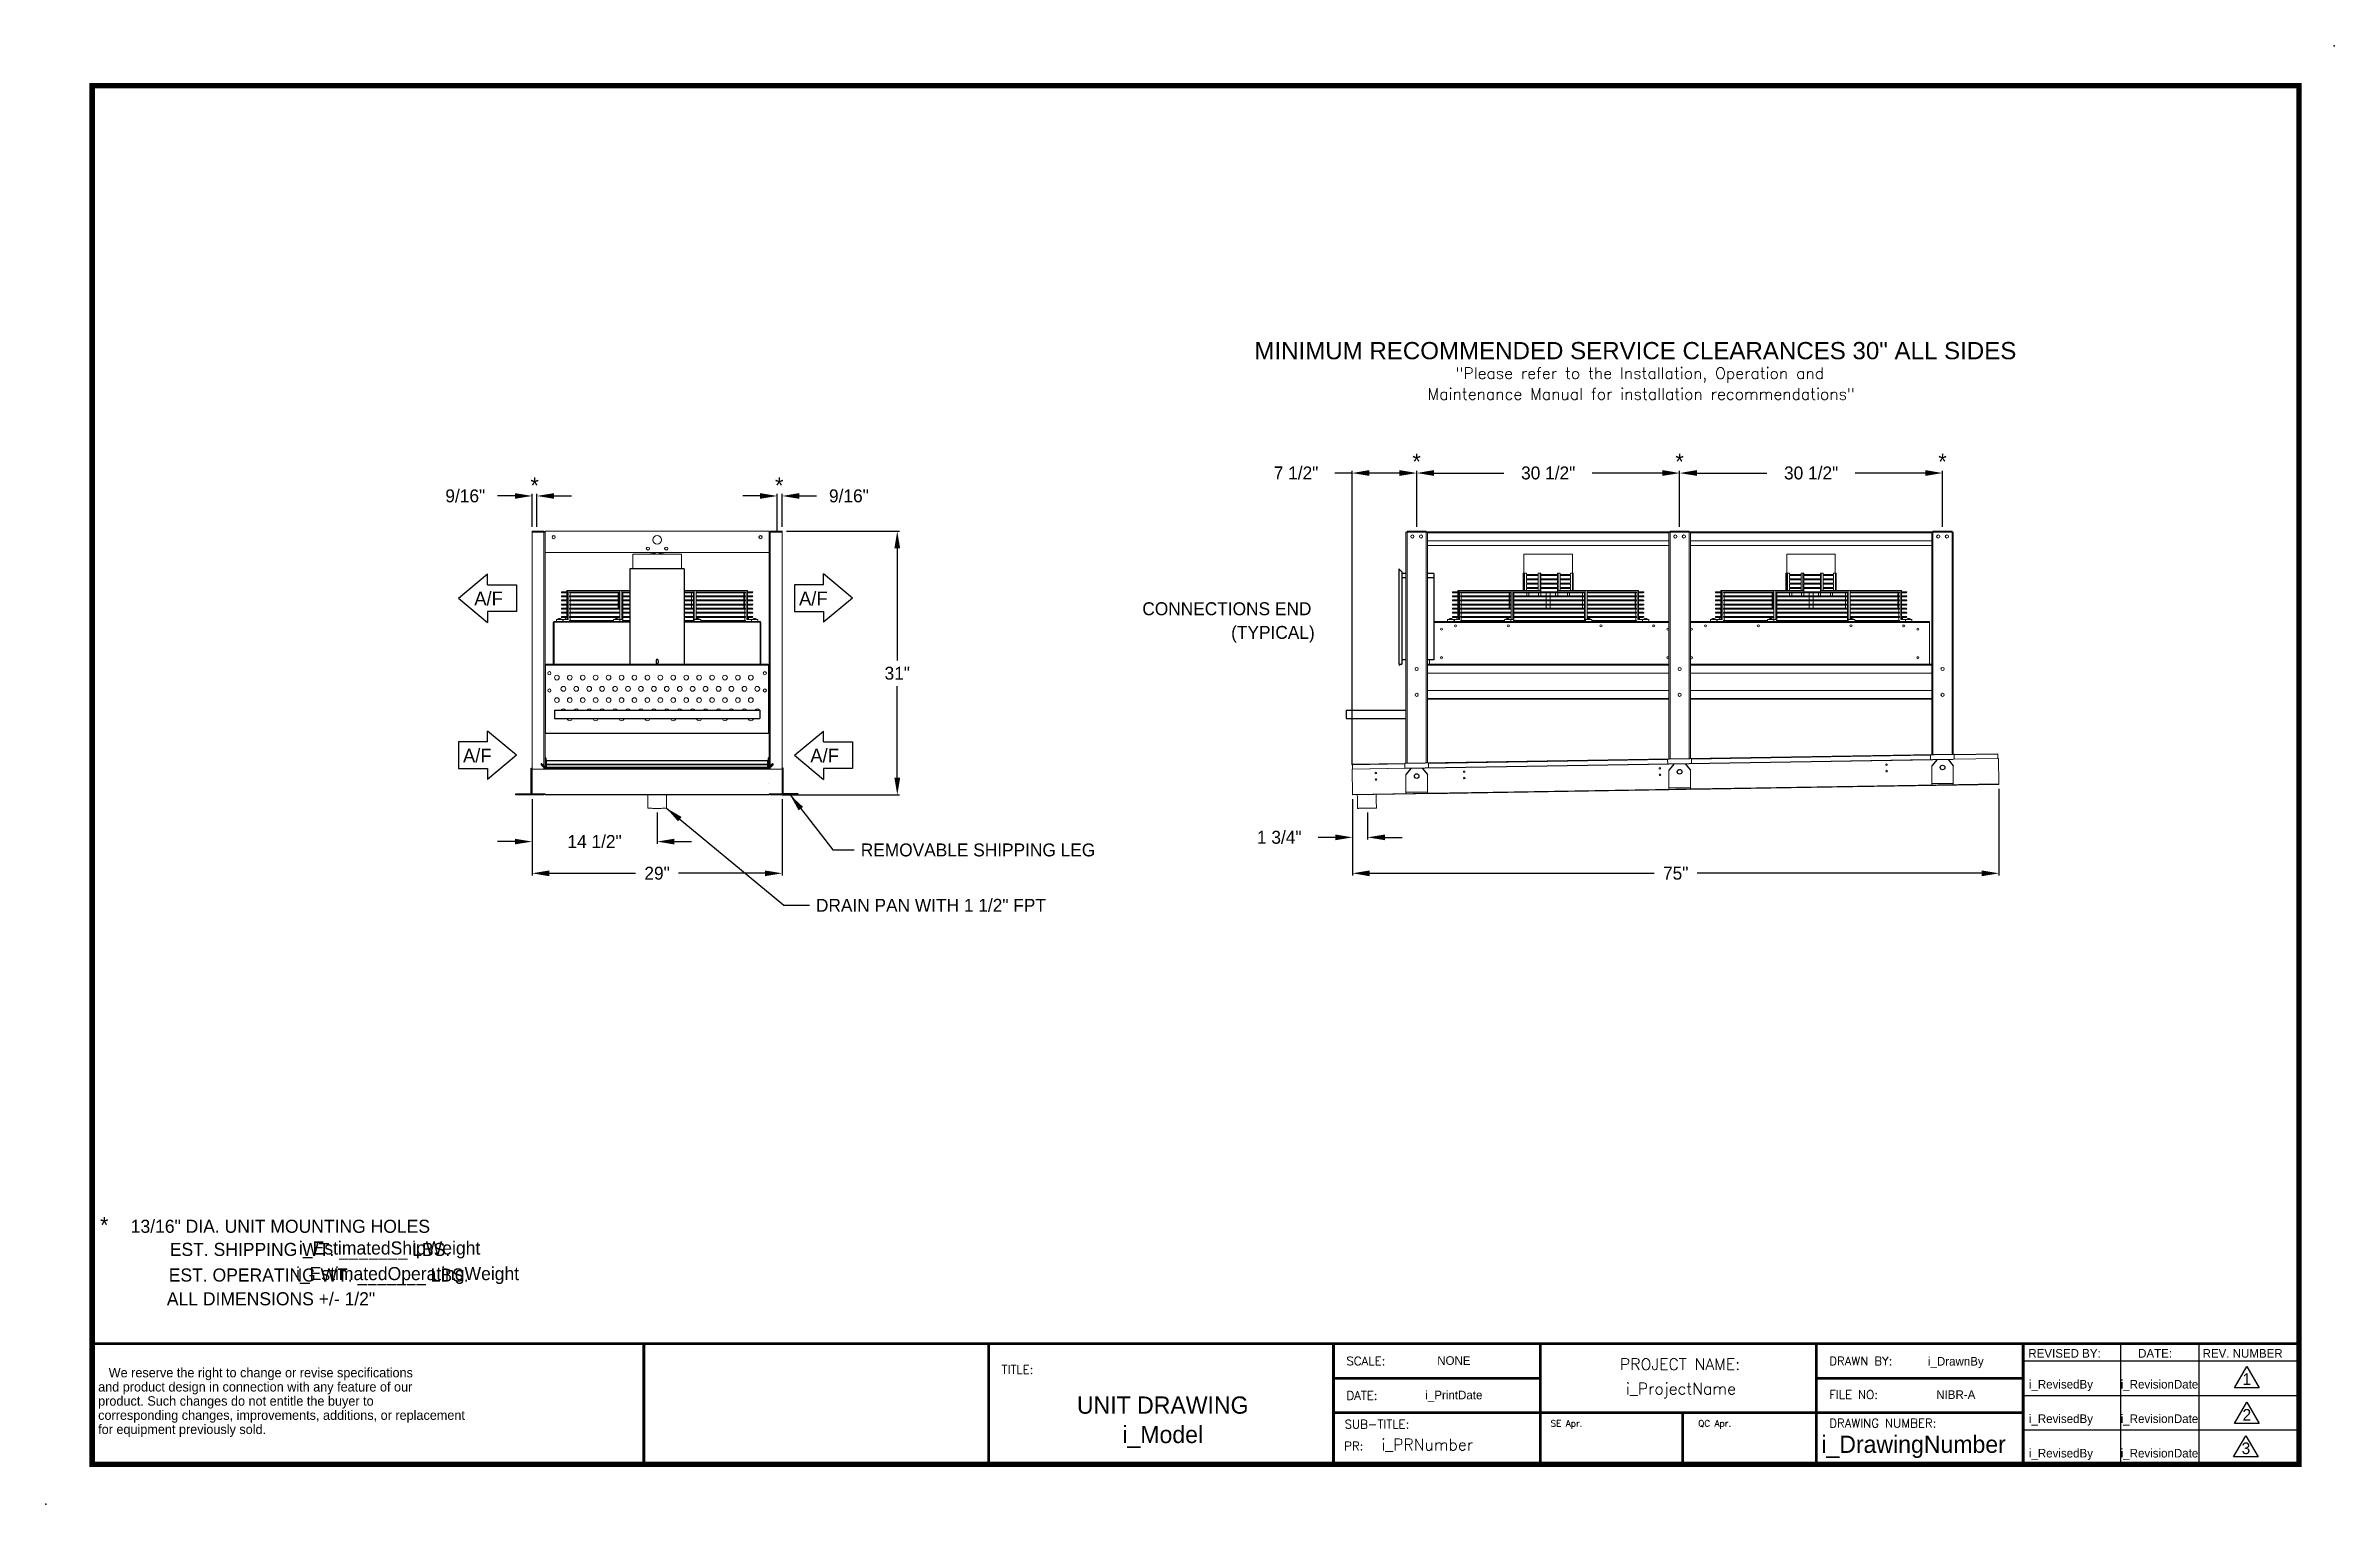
# Model space of a CAD drawing. Extents: x 6 to 271, y -23 to 146.
import ezdxf
from ezdxf.enums import TextEntityAlignment as Align

# ---------------------------------------------------------------- set-up
doc = ezdxf.new("R2010")
doc.units = 0
doc.header["$MEASUREMENT"] = 0
doc.layers.get('0').update_dxf_attribs({"linetype": 'CONTINUOUS'})
doc.layers.get('Defpoints').update_dxf_attribs({"linetype": 'CONTINUOUS'})
doc.styles.add('dimentions', font='ARIAL.TTF')
doc.styles.add('SIMPLEX', font='SIMPLEX')
doc.dimstyles.get("Standard").update_dxf_attribs({"dimtxt": 1.5, "dimasz": 2, "dimexe": 0.25, "dimexo": 0.5, "dimgap": 0.75, "dimtad": 0, "dimtih": 1, "dimtoh": 1, "dimdec": 4, "dimzin": 0, "dimdsep": 46, "dimlunit": 5, "dimtxsty": 'STANDARD', "dimcen": 0.125, "dimclrd": 1, "dimclre": 1, "dimclrt": 1, "dimadec": 0, "dimazin": 0, "dimtfac": 1, "dimtdec": 4, "dimtofl": 0, "dimtmove": 0, "dimatfit": 3, "dimfxl": 1, "dimfrac": 2, "dimtolj": 1, "dimtzin": 0, "dimarcsym": 0})

msp = doc.modelspace()

# ---------------------------------------------------------------- texts
at = {"color": 0, "lineweight": 30}
for s, height, style, p in [('MINIMUM RECOMMENDED SERVICE CLEARANCES 30" ALL SIDES', 1.99998, 'dimentions', (145.82629, 110.00613)), ('SE Apr.', 0.749993, 'SIMPLEX', (180.18161, -13.86548)), ('QC Apr.', 0.749993, 'SIMPLEX', (197.3109, -13.86548))]:
    msp.add_text(s, height=height, dxfattribs=dict(at, style=style)).set_placement(p)
at = {"color": 0, "style": 'SIMPLEX'}
for s, p in [('"Please refer to the Installation, Operation and', (190.5384, 107.7186)), ('Maintenance Manual for installation recommendations"', (190.69679, 105.31152)), ('PROJECT NAME:', (195.20741, -7.28234)), ('i_ProjectName', (195.30839, -10.12478))]:
    msp.add_text(s, height=1.3279867, dxfattribs=at).set_placement(p, align=Align.CENTER)
at = {"color": 0}
for s, height, p in [('*', 1.87063, (164.65014, 97.19171)), ('*', 1.87063, (195.15014, 97.19171)), ('*', 1.87063, (225.65014, 97.19171)), ('*', 1.87063, (62.33886, 94.42167)), ('*', 1.87063, (90.70768, 94.42167)), ('*', 1.87063, (12.41754, 8.59911)), ('EST. SHIPPING WT. _______ LBS.', 1.5199848, (36.27932, 5.94276)), ('i_EstimatedShipWeight', 1.5217292, (45.51786, 6.1088)), ('EST. OPERATING WT. _______ LBS.', 1.5199848, (37.2886, 2.96957)), ('i_EstimatedOperatingWeight', 1.5199848, (47.59767, 3.13561)), ('ALL DIMENSIONS +/- 1/2"', 1.5199848, (31.75397, 0.21106)), ('NONE', 0.99999, (168.9697, -6.69626)), ('i_DrawnBy', 0.99999, (227.19398, -6.78205)), ('1', 1.35154, (260.95552, -9.02329)), ('UNIT DRAWING', 1.99998, (135.19615, -12.36641)), ('i_PrintDate', 0.99999, (168.9697, -10.69622)), ('NIBR-A', 0.99999, (227.19398, -10.65101)), ('i_RevisedBy', 0.99999, (239.38829, -9.44688)), ('i_RevisionDate', 0.99999, (250.82045, -9.44688)), ('i_RevisedBy', 0.99999, (239.38829, -13.44684)), ('i_RevisionDate', 0.99999, (250.82045, -13.44684)), ('2', 1.35154, (260.95552, -13.17359)), ('i_Model', 1.99998, (135.19615, -15.77508)), ('i_DrawingNumber', 1.99998, (222.29665, -16.91083)), ('3', 1.35154, (260.85067, -17.05479)), ('i_RevisedBy', 0.99999, (239.38829, -17.4468)), ('i_RevisionDate', 0.99999, (250.82045, -17.4468))]:
    msp.add_text(s, height=height, dxfattribs=at).set_placement(p, align=Align.CENTER)
for s, height, p in [('A/F', 1.59375, (55.33669, 81.44942)), ('A/F', 1.59375, (94.31946, 63.21617)), ('13/16" DIA. UNIT MOUNTING HOLES', 1.5199848, (15.48474, 8.62543)), ('REVISED BY:', 0.99999, (235.6064, -5.86122)), ('DATE:', 0.99999, (248.34057, -5.86122)), ('REV. NUMBER', 0.99999, (255.81864, -5.86122))]:
    msp.add_text(s, height=height, dxfattribs=at).set_placement(p)
at = {"color": 0, "lineweight": 30}
for s, p in [('   We reserve the right to change or revise specifications', (11.70445, -8.14669)), ('and product design in connection with any feature of our', (11.70445, -9.7915)), ('product. Such changes do not entitle the buyer to', (11.70445, -11.43631)), ('corresponding changes, improvements, additions, or replacement', (11.70445, -13.08111)), ('for equipment previously sold.', (11.70445, -14.72592))]:
    msp.add_text(s, height=1.0965375, dxfattribs=at).set_placement(p)
at = {"color": 0, "style": 'SIMPLEX'}
for s, height, p in [('TITLE:', 0.99999, (116.50733, -7.74909)), ('SCALE:', 0.99999, (156.50693, -6.7491)), ('DRAWN BY:', 0.99999, (212.50637, -6.7491)), ('DATE:', 0.99999, (156.50693, -10.74906)), ('FILE NO:', 0.99999, (212.50637, -10.65238)), ('SUB-TITLE:', 0.99999, (156.29024, -14.08915)), ('DRAWING NUMBER:', 0.99999, (212.50637, -13.96772)), ('i_PRNumber', 1.327987, (160.55975, -16.618))]:
    msp.add_text(s, height=height, dxfattribs=at).set_placement(p)
msp.add_text('PR:', height=0.99999, dxfattribs=at).set_placement((158.46593, -16.618), align=Align.RIGHT)
at = {"color": 0, "char_height": 1.5}
for s, insert, attachment_point in [('CONNECTIONS END', (132.8285, 81.80317), 1), ('(TYPICAL)', (143.13028, 79.05704), 1), ('31"', (104.40054, 73.56254), 5), ('REMOVABLE SHIPPING LEG', (100.1713, 53.80943), 1), ('DRAIN PAN WITH 1 1/2" FPT', (94.96665, 47.3841), 1)]:
    msp.add_mtext(s, dxfattribs=dict(at, insert=insert, attachment_point=attachment_point))

# ---------------------------------------------------------------- blocks, each defined once
blk = doc.blocks.new('*D20')
at = {"color": 7, "lineweight": -2}
for p, q in [((164.66, 90.56), (164.66, 97.05)), ((166.66, 96.8), (174.78, 96.8)), ((193.16, 96.8), (185.03, 96.8)), ((195.16, 90.56), (195.16, 97.05))]:
    blk.add_line(p, q, dxfattribs=at)
at = {"color": 7}
for points in [[(166.66, 97.14), (166.66, 96.47), (164.66, 96.8)], [(193.16, 97.14), (193.16, 96.47), (195.16, 96.8)]]:
    blk.add_solid(points, dxfattribs=at)
at = {"layer": 'Defpoints', "color": 0}
for p in [(195.16, 96.8), (164.66, 90.06), (195.16, 90.06)]:
    blk.add_point(p, dxfattribs=at)
at = {"color": 7, "insert": (179.91, 96.8), "char_height": 1.5, "attachment_point": 5}
blk.add_mtext('\\A1;30 1/2"', dxfattribs=at)
blk = doc.blocks.new('*D21')
at = {"color": 7, "lineweight": -2}
for p, q in [((195.16, 90.56), (195.16, 97.05)), ((197.16, 96.8), (205.28, 96.8)), ((223.66, 96.8), (215.53, 96.8)), ((225.66, 90.56), (225.66, 97.05))]:
    blk.add_line(p, q, dxfattribs=at)
at = {"color": 7}
for points in [[(197.16, 97.14), (197.16, 96.47), (195.16, 96.8)], [(223.66, 97.14), (223.66, 96.47), (225.66, 96.8)]]:
    blk.add_solid(points, dxfattribs=at)
at = {"layer": 'Defpoints', "color": 0}
for p in [(225.66, 96.8), (195.16, 90.06), (225.66, 90.06)]:
    blk.add_point(p, dxfattribs=at)
at = {"color": 7, "insert": (210.41, 96.8), "char_height": 1.5, "attachment_point": 5}
blk.add_mtext('\\A1;30 1/2"', dxfattribs=at)
blk = doc.blocks.new('*D22')
at = {"color": 7, "lineweight": -2}
for p, q in [((157.21, 58.94), (157.21, 50.1)), ((232.2, 60.17), (232.2, 50.1)), ((159.21, 50.35), (192.2, 50.35)), ((230.2, 50.35), (197.2, 50.35))]:
    blk.add_line(p, q, dxfattribs=at)
at = {"color": 7}
for points in [[(159.21, 50.68), (159.21, 50.01), (157.21, 50.35)], [(230.2, 50.68), (230.2, 50.01), (232.2, 50.35)]]:
    blk.add_solid(points, dxfattribs=at)
at = {"layer": 'Defpoints', "color": 0}
for p in [(157.21, 59.44), (232.2, 60.67), (157.21, 50.35)]:
    blk.add_point(p, dxfattribs=at)
at = {"color": 7, "insert": (194.7, 50.35), "char_height": 1.5, "attachment_point": 5}
blk.add_mtext('\\A1;75"', dxfattribs=at)
blk = doc.blocks.new('*D23')
at = {"color": 7, "lineweight": -2}
for p, q in [((157.16, 96.8), (155.16, 96.8)), ((157.16, 62.94), (157.16, 97.05)), ((162.66, 96.8), (159.16, 96.8)), ((164.66, 90.56), (164.66, 97.05))]:
    blk.add_line(p, q, dxfattribs=at)
at = {"color": 7}
for points in [[(159.16, 97.14), (159.16, 96.47), (157.16, 96.8)], [(162.66, 97.14), (162.66, 96.47), (164.66, 96.8)]]:
    blk.add_solid(points, dxfattribs=at)
at = {"layer": 'Defpoints', "color": 0}
for p in [(157.16, 96.8), (164.66, 90.06), (157.16, 62.44)]:
    blk.add_point(p, dxfattribs=at)
at = {"color": 7, "insert": (150.66, 96.8), "char_height": 1.5, "attachment_point": 5}
blk.add_mtext('\\A1;7 1/2"', dxfattribs=at)
blk = doc.blocks.new('*D24')
at = {"color": 7, "lineweight": -2}
for p, q in [((62.04, 58.94), (62.04, 50.1)), ((91.04, 58.94), (91.04, 50.1)), ((64.04, 50.35), (74.04, 50.35)), ((89.04, 50.35), (79.04, 50.35))]:
    blk.add_line(p, q, dxfattribs=at)
at = {"color": 7}
for points in [[(64.04, 50.68), (64.04, 50.01), (62.04, 50.35)], [(89.04, 50.68), (89.04, 50.01), (91.04, 50.35)]]:
    blk.add_solid(points, dxfattribs=at)
at = {"layer": 'Defpoints', "color": 0}
for p in [(62.04, 59.44), (91.04, 59.44), (91.04, 50.35)]:
    blk.add_point(p, dxfattribs=at)
at = {"color": 7, "insert": (76.54, 50.35), "char_height": 1.5, "attachment_point": 5}
blk.add_mtext('\\A1;29"', dxfattribs=at)
blk = doc.blocks.new('*D25')
at = {"color": 7, "lineweight": -2}
for p, q in [((62.04, 58.94), (62.04, 53.78)), ((76.54, 57.39), (76.54, 53.78)), ((60.04, 54.03), (58.04, 54.03)), ((78.54, 54.03), (80.54, 54.03))]:
    blk.add_line(p, q, dxfattribs=at)
at = {"color": 7}
for points in [[(60.04, 54.36), (60.04, 53.7), (62.04, 54.03)], [(78.54, 54.36), (78.54, 53.7), (76.54, 54.03)]]:
    blk.add_solid(points, dxfattribs=at)
at = {"layer": 'Defpoints', "color": 0}
for p in [(62.04, 59.44), (76.54, 57.89), (62.04, 54.03)]:
    blk.add_point(p, dxfattribs=at)
at = {"color": 7, "insert": (69.29, 54.03), "char_height": 1.5, "attachment_point": 5}
blk.add_mtext('\\A1;14 1/2"', dxfattribs=at)
blk = doc.blocks.new('Air Flow Arror')
for p, q in [((-1.54, 6.74), (-4.35, 3.37)), ((-1.54, 6.74), (1.26, 3.37)), ((-3.09, 3.37), (-4.35, 3.37)), ((-3.09, 3.37), (-3.09, 0)), ((0, 0), (0, 3.37)), ((0, 3.37), (1.26, 3.37)), ((-3.09, 0), (0, 0))]:
    blk.add_line(p, q)
blk.add_text('A/F', height=1.594, rotation=90).set_placement((-0.71, 0.53))
blk = doc.blocks.new('099front')
at = {"color": 0, "ltscale": 7}
for p, q in [((59.35, 106.85), (53.04, 106.85)), ((53.04, 106.85), (53.04, 95.79)), ((59.35, 106.85), (59.35, 95.79)), ((53.04, 95.79), (59.35, 95.79)), ((56.07, 96.23), (56.07, 95.98)), ((56.32, 96.23), (56.32, 95.98))]:
    blk.add_line(p, q, dxfattribs=at)
for centre, start, end in [((56.2, 96.23), 0, 180), ((56.2, 95.98), 180, 0)]:
    blk.add_arc(centre, 0.125, start, end, dxfattribs=at)
blk = doc.blocks.new('*D29')
at = {"color": 7, "lineweight": -2}
for p, q in [((88.48, 94.14), (86.48, 94.14)), ((90.48, 90.56), (90.48, 94.39)), ((91.04, 90.56), (91.04, 94.39)), ((93.04, 94.14), (95.04, 94.14))]:
    blk.add_line(p, q, dxfattribs=at)
at = {"color": 7}
for points in [[(88.48, 94.47), (88.48, 93.81), (90.48, 94.14)], [(93.04, 94.47), (93.04, 93.81), (91.04, 94.14)]]:
    blk.add_solid(points, dxfattribs=at)
at = {"layer": 'Defpoints', "color": 0}
for p in [(90.48, 94.14), (90.48, 90.06), (91.04, 90.06)]:
    blk.add_point(p, dxfattribs=at)
at = {"color": 7, "insert": (98.79, 94.14), "char_height": 1.5, "attachment_point": 5}
blk.add_mtext('\\A1;9/16"', dxfattribs=at)
blk = doc.blocks.new('*D30')
at = {"color": 7, "lineweight": -2}
for p, q in [((60.04, 94.14), (58.04, 94.14)), ((62.04, 90.56), (62.04, 94.39)), ((62.6, 90.56), (62.6, 94.39)), ((64.6, 94.14), (66.6, 94.14))]:
    blk.add_line(p, q, dxfattribs=at)
at = {"color": 7}
for points in [[(60.04, 94.47), (60.04, 93.81), (62.04, 94.14)], [(64.6, 94.47), (64.6, 93.81), (62.6, 94.14)]]:
    blk.add_solid(points, dxfattribs=at)
at = {"layer": 'Defpoints', "color": 0}
for p in [(62.04, 94.14), (62.04, 90.06), (62.6, 90.06)]:
    blk.add_point(p, dxfattribs=at)
at = {"color": 7, "insert": (54.29, 94.14), "char_height": 1.5, "attachment_point": 5}
blk.add_mtext('\\A1;9/16"', dxfattribs=at)
blk = doc.blocks.new('*D32')
at = {"color": 7, "lineweight": -2}
for p, q in [((157.21, 58.44), (157.21, 54.27)), ((158.96, 57.41), (158.96, 54.27)), ((155.21, 54.52), (153.21, 54.52)), ((160.96, 54.52), (162.96, 54.52))]:
    blk.add_line(p, q, dxfattribs=at)
at = {"color": 7}
for points in [[(155.21, 54.85), (155.21, 54.19), (157.21, 54.52)], [(160.96, 54.85), (160.96, 54.19), (158.96, 54.52)]]:
    blk.add_solid(points, dxfattribs=at)
at = {"layer": 'Defpoints', "color": 0}
for p in [(157.21, 58.94), (158.96, 57.91), (157.21, 54.52)]:
    blk.add_point(p, dxfattribs=at)
at = {"color": 7, "insert": (148.71, 54.52), "char_height": 1.5, "attachment_point": 5}
blk.add_mtext('\\A1;1 3/4"', dxfattribs=at)

# ---------------------------------------------------------------- dimensions: what is measured, and where the dimension line sits
at = {"color": 0}
for base, p1, p2, picture, middle in [((157.15641, 96.80415), (164.65541, 90.06254), (157.15641, 62.43952), '*D23', (150.65641, 96.80415)), ((195.15541, 96.80415), (164.65541, 90.06254), (195.15541, 90.06254), '*D20', (179.90541, 96.80415)), ((225.65541, 96.80415), (195.15541, 90.06254), (225.65541, 90.06254), '*D21', (210.40541, 96.80415)), ((62.04187, 94.14121), (62.60437, 90.06254), (62.04187, 90.06254), '*D30', (54.29187, 94.14121)), ((62.04187, 54.03149), (76.54187, 57.88686), (62.04187, 59.43754), '*D25', (69.29187, 54.03149)), ((157.2056, 54.51899), (158.96452, 57.90605), (157.2056, 58.93992), '*D32', (148.7056, 54.51899)), ((157.2056, 50.34806), (232.19552, 60.66943), (157.2056, 59.43992), '*D22', (194.70056, 50.34806))]:
    dim = msp.add_linear_dim(base=base, p1=p1, p2=p2, dimstyle='Standard', override={"dimpost": '"', "dimclrd": 7, "dimclre": 7, "dimclrt": 7}, dxfattribs=at)
    dim.commit()
    dim.dimension.update_dxf_attribs({"geometry": picture, "text_midpoint": middle})
for base, p1, p2, picture, middle in [((90.47937, 94.14121), (91.04187, 90.06254), (90.47937, 90.06254), '*D29', (98.79187, 94.14121)), ((91.04187, 50.34806), (62.04187, 59.43754), (91.04187, 59.43754), '*D24', (76.54187, 50.34806))]:
    dim = msp.add_linear_dim(base=base, p1=p1, p2=p2, dimstyle='Standard', override={"dimpost": '"', "dimclrd": 7, "dimclre": 7, "dimclrt": 7}, dxfattribs=at)
    dim.commit()
    dim.dimension.update_dxf_attribs({"geometry": picture, "text_midpoint": middle, "dimtype": 160})

# ---------------------------------------------------------------- linework, layer by layer
at = {"color": 0}
for p, q in [((90.47937, 90.06254), (90.47937, 91.19672)), ((91.54187, 90.06254), (104.65054, 90.06254)), ((104.40054, 88.06254), (104.40054, 75.06254)), ((53.49459, 82.2805), (56.86228, 85.0868)), ((56.86228, 83.82397), (56.86228, 85.0868)), ((56.86228, 83.82397), (60.22998, 83.82397)), ((60.22998, 83.82397), (60.22998, 80.73703)), ((53.49459, 82.2805), (56.86228, 79.47419)), ((60.22998, 80.73703), (56.86228, 80.73703)), ((56.86228, 80.73703), (56.86228, 79.47419)), ((104.40054, 61.43754), (104.40054, 72.06254)), ((64.64187, 69.30046), (88.44187, 69.30046)), ((64.64187, 69.30046), (64.64187, 68.32104)), ((88.44187, 69.30046), (88.44187, 68.32104)), ((64.64187, 68.32104), (88.44187, 68.32104)), ((92.47735, 64.04725), (95.84505, 66.85355)), ((95.84505, 65.59072), (95.84505, 66.85355)), ((92.47735, 64.04725), (95.84505, 61.24095)), ((95.84505, 65.59072), (99.21275, 65.59072)), ((99.21275, 65.59072), (99.21275, 62.50378)), ((227.0129, 64.14157), (163.27147, 63.09649)), ((61.91687, 59.56254), (61.91687, 62.56254)), ((61.91687, 62.56254), (62.04187, 62.56254)), ((91.16687, 62.56254), (91.04187, 62.56254)), ((91.16687, 59.56254), (91.16687, 62.56254)), ((99.21275, 62.50378), (95.84505, 62.50378)), ((95.84505, 62.50378), (95.84505, 61.24095)), ((163.28059, 62.53993), (226.90541, 63.5831)), ((164.01595, 62.55198), (163.40541, 61.80624)), ((165.29486, 62.55198), (165.90541, 61.80624)), ((194.51595, 63.05205), (193.90541, 62.3063)), ((195.79486, 63.05205), (196.40541, 62.3063)), ((225.01595, 63.55212), (224.40541, 62.80637)), ((226.29486, 63.55212), (226.90541, 62.80637)), ((60.16687, 59.43754), (60.16687, 59.56254)), ((60.16687, 59.56254), (61.91687, 59.56254)), ((62.04187, 59.43754), (60.16687, 59.43754)), ((91.04187, 59.43754), (92.91687, 59.43754)), ((92.91687, 59.56254), (91.16687, 59.56254)), ((91.54187, 59.43754), (104.65054, 59.43754)), ((92.91687, 59.43754), (92.91687, 59.56254)), ((165.90541, 59.75857), (163.40541, 59.71758)), ((163.40541, 59.59258), (163.40541, 59.54157)), ((196.40541, 60.25863), (193.90541, 60.21764)), ((193.90541, 60.09264), (193.90541, 60.04164)), ((226.90541, 60.7587), (224.40541, 60.71771)), ((224.40541, 60.59271), (224.40541, 60.54171)), ((75.00775, -18.24898), (75.00775, -4.24912)), ((115.00735, -18.24898), (115.00735, -4.24912)), ((155.00695, -4.24912), (235.00615, -4.24912)), ((155.00695, -18.24898), (155.00695, -4.24912)), ((179.00671, -4.24912), (179.00671, -18.24898)), ((211.00639, -4.24912), (211.00639, -12.24904)), ((235.00615, -4.24912), (235.00615, -18.24898)), ((235.00615, -4.24912), (267.00583, -4.24912)), ((235.00615, -4.24912), (235.00615, -6.2491)), ((246.29697, -4.24912), (246.29697, -10.24906)), ((255.38999, -4.24912), (255.38999, -10.24906)), ((235.00615, -6.2491), (267.00583, -6.2491)), ((179.00671, -8.24908), (155.00695, -8.24908)), ((211.00639, -8.24908), (235.00615, -8.24908)), ((211.00639, -12.24904), (211.00639, -8.24908)), ((235.00615, -10.24906), (267.00583, -10.24906)), ((246.29697, -8.24908), (246.29697, -14.24902)), ((255.38999, -8.24908), (255.38999, -14.24902)), ((235.00615, -12.24904), (155.00695, -12.24904)), ((195.50654, -12.24904), (195.50654, -18.24898)), ((211.00639, -12.24904), (211.00639, -18.24898)), ((246.29697, -12.24904), (246.29697, -18.24898)), ((255.38999, -12.24904), (255.38999, -18.24898)), ((235.00615, -14.24902), (267.00583, -14.24902)), ((235.00615, -18.24898), (267.00583, -18.24898))]:
    msp.add_line(p, q, dxfattribs=at)
at = {"color": 0, "linetype": 'Continuous', "lineweight": 15}
for p, q in [((62.04187, 90.06254), (62.04187, 89.92804)), ((63.40637, 90.06254), (62.04187, 90.06254)), ((63.40637, 89.92804), (62.04187, 89.92804)), ((62.04187, 89.92704), (62.04187, 59.57304)), ((63.40637, 89.92704), (62.04187, 89.92704)), ((63.40637, 89.92804), (63.40637, 90.06254)), ((63.40637, 89.92704), (63.54187, 89.92704)), ((63.40637, 89.92704), (63.40637, 62.82669)), ((89.54187, 90.06254), (63.54187, 90.06254)), ((63.54187, 90.06254), (63.54187, 89.92704)), ((63.54187, 62.69121), (63.54187, 89.92704)), ((89.54187, 89.92704), (89.54187, 90.06254)), ((89.54187, 89.92704), (89.67737, 89.92704)), ((89.54187, 62.69121), (89.54187, 89.92704)), ((89.67737, 90.06254), (89.67737, 89.92804)), ((89.67737, 90.06254), (91.04187, 90.06254)), ((89.67737, 89.92804), (91.04187, 89.92804)), ((89.67737, 89.92704), (91.04187, 89.92704)), ((89.67737, 62.82669), (89.67737, 89.92704)), ((91.04187, 90.06254), (91.04187, 89.92804)), ((91.04187, 89.92704), (91.04187, 59.57304)), ((163.40541, 89.92704), (163.40541, 63.09868)), ((163.40541, 89.92704), (163.53991, 89.92704)), ((163.53991, 89.92704), (163.53991, 63.10089)), ((163.54091, 89.92704), (163.53991, 89.92704)), ((163.54091, 90.06254), (163.54091, 89.92804)), ((163.54091, 90.06254), (165.76991, 90.06254)), ((163.54091, 89.92804), (165.76991, 89.92804)), ((163.54091, 89.92704), (163.54091, 89.92804)), ((163.54091, 89.92704), (165.76991, 89.92704)), ((163.54091, 63.1009), (163.54091, 89.92704)), ((165.76991, 90.06254), (165.76991, 89.92804)), ((165.76991, 89.97874), (194.04091, 89.97874)), ((165.76991, 89.92704), (165.76991, 89.92804)), ((165.76991, 63.13745), (165.76991, 89.92704)), ((165.77091, 89.92704), (165.76991, 89.92704)), ((165.77091, 89.92704), (165.77091, 63.13747)), ((165.90541, 89.92704), (165.77091, 89.92704)), ((165.90541, 89.92704), (165.90541, 63.13967)), ((165.90541, 89.87404), (193.90541, 89.87404)), ((165.90541, 88.94528), (193.90541, 88.94528)), ((165.90541, 88.38321), (171.71791, 88.38321)), ((172.09291, 88.38321), (187.71791, 88.38321)), ((188.09291, 88.38321), (193.90541, 88.38321)), ((193.90541, 89.92704), (193.90541, 63.59875)), ((193.90541, 89.92704), (194.03991, 89.92704)), ((194.03991, 89.92704), (194.03991, 63.60095)), ((194.04091, 89.92704), (194.03991, 89.92704)), ((194.04091, 90.06254), (194.04091, 89.92804)), ((194.04091, 90.06254), (196.26991, 90.06254)), ((194.04091, 89.92804), (196.26991, 89.92804)), ((194.04091, 89.92704), (194.04091, 89.92804)), ((194.04091, 89.92704), (196.26991, 89.92704)), ((194.04091, 63.60097), (194.04091, 89.92704)), ((196.26991, 90.06254), (196.26991, 89.92804)), ((196.26991, 89.97874), (224.54091, 89.97874)), ((196.26991, 89.92704), (196.26991, 89.92804)), ((196.27091, 89.92704), (196.26991, 89.92704)), ((196.26991, 63.63752), (196.26991, 89.92704)), ((196.40541, 89.92704), (196.27091, 89.92704)), ((196.27091, 89.92704), (196.27091, 63.63753)), ((196.40541, 89.92704), (196.40541, 63.63974)), ((196.40541, 89.87404), (224.40541, 89.87404)), ((196.40541, 88.94528), (224.40541, 88.94528)), ((196.40541, 88.38321), (202.21791, 88.38321)), ((202.59291, 88.38321), (218.21791, 88.38321)), ((218.59291, 88.38321), (224.40541, 88.38321)), ((224.40541, 89.92704), (224.40541, 64.09882)), ((224.40541, 89.92704), (224.53991, 89.92704)), ((224.53991, 89.92704), (224.53991, 64.10102)), ((224.54091, 89.92704), (224.53991, 89.92704)), ((224.54091, 90.06254), (224.54091, 89.92804)), ((224.54091, 90.06254), (226.76991, 90.06254)), ((224.54091, 89.92804), (226.76991, 89.92804)), ((224.54091, 89.92704), (224.54091, 89.92804)), ((224.54091, 89.92704), (226.76991, 89.92704)), ((224.54091, 64.10104), (224.54091, 89.92704)), ((226.76991, 90.06254), (226.76991, 89.92804)), ((226.76991, 89.92704), (226.76991, 89.92804)), ((226.77091, 89.92704), (226.76991, 89.92704)), ((226.76991, 64.13758), (226.76991, 89.92704)), ((226.90541, 89.92704), (226.77091, 89.92704)), ((226.77091, 89.92704), (226.77091, 64.1376)), ((226.90541, 89.92704), (226.90541, 64.1398)), ((63.54187, 87.56254), (89.54187, 87.56254)), ((79.35437, 87.37354), (73.72937, 87.37354)), ((76.30296, 87.46622), (75.46819, 87.56254)), ((76.31407, 87.56254), (76.30296, 87.46622)), ((76.78079, 87.46622), (76.76967, 87.56254)), ((77.61555, 87.56254), (76.78079, 87.46622)), ((176.98819, 85.18254), (176.98819, 83.18754)), ((177.08157, 85.18254), (176.98819, 85.18254)), ((177.17494, 85.18254), (177.08157, 85.18254)), ((177.08157, 85.18254), (177.08157, 83.18754)), ((180.9817, 87.37354), (177.09291, 87.37354)), ((177.17494, 85.18254), (177.17494, 83.18754)), ((177.40037, 85.18254), (177.17494, 85.18254)), ((177.40037, 85.03171), (177.40037, 85.18254)), ((178.73573, 85.03265), (177.40037, 85.03265)), ((178.96116, 85.18254), (178.73573, 85.18254)), ((178.73573, 85.18254), (178.73573, 83.18754)), ((178.96116, 85.18254), (178.96116, 83.18754)), ((179.05454, 85.18254), (178.96116, 85.18254)), ((179.05454, 85.03171), (179.05454, 85.18254)), ((180.9817, 85.03265), (179.05454, 85.03265)), ((182.71791, 87.37354), (180.9817, 87.37354)), ((180.9817, 85.03265), (180.9817, 85.18254)), ((180.9817, 85.18254), (181.07508, 85.18254)), ((181.07508, 85.18254), (181.07508, 83.18754)), ((181.3005, 85.18254), (181.07508, 85.18254)), ((181.3005, 85.18254), (181.3005, 83.18754)), ((182.50382, 85.03265), (181.3005, 85.03265)), ((182.50382, 85.03265), (182.50382, 85.18254)), ((182.50382, 85.18254), (182.72924, 85.18254)), ((182.72924, 85.18254), (182.72924, 83.18754)), ((182.82262, 85.18254), (182.72924, 85.18254)), ((182.82262, 85.18254), (182.82262, 83.18754)), ((207.48819, 85.18254), (207.48819, 83.18754)), ((207.58157, 85.18254), (207.48819, 85.18254)), ((207.67494, 85.18254), (207.58157, 85.18254)), ((207.58157, 85.18254), (207.58157, 83.18754)), ((211.4817, 87.37354), (207.59291, 87.37354)), ((207.67494, 85.18254), (207.67494, 83.18754)), ((207.90037, 85.18254), (207.67494, 85.18254)), ((207.90037, 85.03171), (207.90037, 85.18254)), ((209.23573, 85.03265), (207.90037, 85.03265)), ((209.46116, 85.18254), (209.23573, 85.18254)), ((209.23573, 85.18254), (209.23573, 83.18754)), ((209.46116, 85.18254), (209.46116, 83.18754)), ((209.55454, 85.18254), (209.46116, 85.18254)), ((209.55454, 85.03171), (209.55454, 85.18254)), ((211.4817, 85.03265), (209.55454, 85.03265)), ((213.21791, 87.37354), (211.4817, 87.37354)), ((211.4817, 85.03265), (211.4817, 85.18254)), ((211.4817, 85.18254), (211.57508, 85.18254)), ((211.57508, 85.18254), (211.57508, 83.18754)), ((211.8005, 85.18254), (211.57508, 85.18254)), ((211.8005, 85.18254), (211.8005, 83.18754)), ((213.00382, 85.03265), (211.8005, 85.03265)), ((213.00382, 85.03265), (213.00382, 85.18254)), ((213.00382, 85.18254), (213.22924, 85.18254)), ((213.22924, 85.18254), (213.22924, 83.18754)), ((213.32262, 85.18254), (213.22924, 85.18254)), ((213.32262, 85.18254), (213.32262, 83.18754)), ((66.14823, 83.03265), (65.50176, 83.03265)), ((65.50176, 82.91265), (66.14823, 82.91265)), ((66.14823, 82.55399), (65.50176, 82.55399)), ((65.50176, 82.43399), (66.14823, 82.43399)), ((66.05485, 83.18754), (66.05485, 83.03265)), ((66.14823, 83.18754), (66.05485, 83.18754)), ((66.05485, 82.91265), (66.05485, 82.55399)), ((66.05485, 82.43399), (66.05485, 82.07532)), ((66.2416, 83.18754), (66.14823, 83.18754)), ((66.14823, 83.18754), (66.14823, 79.80654)), ((66.2416, 83.18754), (66.2416, 79.80654)), ((72.23668, 83.18754), (66.2416, 83.18754)), ((66.43801, 82.91265), (72.23668, 82.91265)), ((66.43801, 82.43399), (72.23668, 82.43399)), ((72.23668, 83.03265), (66.43807, 83.03265)), ((72.23668, 82.55399), (66.43807, 82.55399)), ((66.46703, 82.55399), (66.46703, 82.91265)), ((66.46703, 82.07532), (66.46703, 82.43399)), ((72.01126, 82.91265), (72.01126, 82.55399)), ((72.01126, 82.43399), (72.01126, 82.07532)), ((72.10463, 82.55399), (72.10463, 82.91265)), ((72.10463, 82.07532), (72.10463, 82.43399)), ((72.46211, 83.18754), (72.23668, 83.18754)), ((72.23668, 83.18754), (72.23668, 79.80654)), ((72.46211, 83.18754), (72.46211, 79.80654)), ((73.38562, 83.18754), (72.46211, 83.18754)), ((72.54346, 82.91265), (73.38562, 82.91265)), ((72.54346, 82.43399), (73.38562, 82.43399)), ((73.38562, 83.03265), (72.54359, 83.03265)), ((73.38562, 82.55399), (72.54359, 82.55399)), ((72.55548, 82.55399), (72.55548, 82.91265)), ((72.55548, 82.07532), (72.55548, 82.43399)), ((79.69812, 83.18754), (80.84706, 83.18754)), ((80.76674, 83.03265), (79.69812, 83.03265)), ((79.69812, 82.91265), (80.76674, 82.91265)), ((80.76674, 82.55399), (79.69812, 82.55399)), ((79.69812, 82.43399), (80.76674, 82.43399)), ((80.52826, 82.55399), (80.52826, 82.91265)), ((80.52826, 82.07532), (80.52826, 82.43399)), ((80.75368, 82.55399), (80.75368, 82.91265)), ((80.75368, 82.07532), (80.75368, 82.43399)), ((80.84706, 83.18754), (80.84706, 79.80654)), ((81.07249, 83.18754), (80.84706, 83.18754)), ((81.07249, 83.18754), (81.07249, 79.91463)), ((81.07249, 83.18754), (86.93551, 83.18754)), ((86.74161, 83.03265), (81.07249, 83.03265)), ((81.07249, 82.91265), (86.74161, 82.91265)), ((86.74161, 82.55399), (81.07249, 82.55399)), ((81.07249, 82.43399), (86.74161, 82.43399)), ((86.61671, 82.55399), (86.61671, 82.91265)), ((86.61671, 82.07532), (86.61671, 82.43399)), ((86.71009, 82.55399), (86.71009, 82.91265)), ((86.71009, 82.07532), (86.71009, 82.43399)), ((86.93551, 83.18754), (86.93551, 79.80654)), ((87.02889, 83.18754), (86.93551, 83.18754)), ((87.02889, 83.18754), (87.02889, 79.80654)), ((87.58199, 83.03265), (87.02889, 83.03265)), ((87.02889, 82.91265), (87.58199, 82.91265)), ((87.58199, 82.55399), (87.02889, 82.55399)), ((87.02889, 82.43399), (87.58199, 82.43399)), ((169.51176, 83.03265), (168.86529, 83.03265)), ((168.86529, 82.91265), (169.51176, 82.91265)), ((169.51176, 82.55399), (168.86529, 82.55399)), ((168.86529, 82.43399), (169.51176, 82.43399)), ((169.41839, 83.18754), (169.41839, 83.03265)), ((169.51176, 83.18754), (169.41839, 83.18754)), ((169.41839, 82.91265), (169.41839, 82.55399)), ((169.41839, 82.43399), (169.41839, 82.07532)), ((169.60514, 83.18754), (169.51176, 83.18754)), ((169.51176, 83.18754), (169.51176, 79.80654)), ((169.60514, 83.18754), (169.60514, 79.80654)), ((175.60022, 83.18754), (169.60514, 83.18754)), ((169.80154, 82.91265), (175.60022, 82.91265)), ((169.80154, 82.43399), (175.60022, 82.43399)), ((175.60022, 83.03265), (169.8016, 83.03265)), ((175.60022, 82.55399), (169.8016, 82.55399)), ((169.83056, 82.55399), (169.83056, 82.91265)), ((169.83056, 82.07532), (169.83056, 82.43399)), ((175.37479, 82.91265), (175.37479, 82.55399)), ((175.37479, 82.43399), (175.37479, 82.07532)), ((175.46817, 82.55399), (175.46817, 82.91265)), ((175.46817, 82.07532), (175.46817, 82.43399)), ((175.82564, 83.18754), (175.60022, 83.18754)), ((175.60022, 83.18754), (175.60022, 79.80654)), ((175.82564, 83.18754), (175.82564, 79.80654)), ((178.96116, 83.18754), (175.82564, 83.18754)), ((175.907, 82.91265), (184.13028, 82.91265)), ((175.907, 82.43399), (184.13028, 82.43399)), ((184.13028, 83.03265), (175.90713, 83.03265)), ((184.13028, 82.55399), (175.90713, 82.55399)), ((175.91902, 82.55399), (175.91902, 82.91265)), ((175.91902, 82.07532), (175.91902, 82.43399)), ((177.40037, 84.53171), (177.40037, 84.91359)), ((177.40037, 84.91265), (178.73573, 84.91265)), ((178.73573, 84.53265), (177.40037, 84.53265)), ((177.40037, 84.03171), (177.40037, 84.41359)), ((177.40037, 84.41265), (178.73573, 84.41265)), ((178.73573, 84.03265), (177.40037, 84.03265)), ((177.40037, 83.53171), (177.40037, 83.91359)), ((177.40037, 83.91265), (178.73573, 83.91265)), ((178.73573, 83.53265), (177.40037, 83.53265)), ((177.40037, 83.18754), (177.40037, 83.41359)), ((177.40037, 83.41265), (178.73573, 83.41265)), ((179.05454, 84.53171), (179.05454, 84.91359)), ((179.05454, 84.91265), (180.9817, 84.91265)), ((180.9817, 84.53265), (179.05454, 84.53265)), ((179.05454, 84.03171), (179.05454, 84.41359)), ((179.05454, 84.41265), (180.9817, 84.41265)), ((180.9817, 84.03265), (179.05454, 84.03265)), ((179.05454, 83.53171), (179.05454, 83.91359)), ((179.05454, 83.91265), (180.9817, 83.91265)), ((180.9817, 83.53265), (179.05454, 83.53265)), ((179.05454, 83.03265), (179.05454, 83.41359)), ((179.05454, 83.41265), (180.9817, 83.41265)), ((180.9817, 84.53265), (180.9817, 84.91265)), ((180.9817, 84.03265), (180.9817, 84.41265)), ((180.9817, 83.53265), (180.9817, 83.91265)), ((180.9817, 83.03265), (180.9817, 83.41265)), ((181.07508, 83.18754), (184.21059, 83.18754)), ((181.3005, 84.91265), (182.50382, 84.91265)), ((182.50382, 84.53265), (181.3005, 84.53265)), ((181.3005, 84.41265), (182.50382, 84.41265)), ((182.50382, 84.03265), (181.3005, 84.03265)), ((181.3005, 83.91265), (182.50382, 83.91265)), ((182.50382, 83.53265), (181.3005, 83.53265)), ((181.3005, 83.41265), (182.50382, 83.41265)), ((182.50382, 84.53265), (182.50382, 84.91265)), ((182.50382, 84.03265), (182.50382, 84.41265)), ((182.50382, 83.53265), (182.50382, 83.91265)), ((182.50382, 83.18754), (182.50382, 83.41265)), ((183.89179, 82.55399), (183.89179, 82.91265)), ((183.89179, 82.07532), (183.89179, 82.43399)), ((184.11722, 82.55399), (184.11722, 82.91265)), ((184.11722, 82.07532), (184.11722, 82.43399)), ((184.21059, 83.18754), (184.21059, 79.80654)), ((184.43602, 83.18754), (184.21059, 83.18754)), ((184.43602, 83.18754), (184.43602, 79.91463)), ((184.43602, 83.18754), (190.29905, 83.18754)), ((190.10514, 83.03265), (184.43602, 83.03265)), ((184.43602, 82.91265), (190.10514, 82.91265)), ((190.10514, 82.55399), (184.43602, 82.55399)), ((184.43602, 82.43399), (190.10514, 82.43399)), ((189.98025, 82.55399), (189.98025, 82.91265)), ((189.98025, 82.07532), (189.98025, 82.43399)), ((190.07362, 82.55399), (190.07362, 82.91265)), ((190.07362, 82.07532), (190.07362, 82.43399)), ((190.29905, 83.18754), (190.29905, 79.80654)), ((190.39243, 83.18754), (190.29905, 83.18754)), ((190.39243, 83.18754), (190.39243, 79.80654)), ((190.94552, 83.03265), (190.39243, 83.03265)), ((190.39243, 82.91265), (190.94552, 82.91265)), ((190.94552, 82.55399), (190.39243, 82.55399)), ((190.39243, 82.43399), (190.94552, 82.43399)), ((200.01176, 83.03265), (199.36529, 83.03265)), ((199.36529, 82.91265), (200.01176, 82.91265)), ((200.01176, 82.55399), (199.36529, 82.55399)), ((199.36529, 82.43399), (200.01176, 82.43399)), ((199.91839, 83.18754), (199.91839, 83.03265)), ((200.01176, 83.18754), (199.91839, 83.18754)), ((199.91839, 82.91265), (199.91839, 82.55399)), ((199.91839, 82.43399), (199.91839, 82.07532)), ((200.10514, 83.18754), (200.01176, 83.18754)), ((200.01176, 83.18754), (200.01176, 79.80654)), ((200.10514, 83.18754), (200.10514, 79.80654)), ((206.10022, 83.18754), (200.10514, 83.18754)), ((200.30154, 82.91265), (206.10022, 82.91265)), ((200.30154, 82.43399), (206.10022, 82.43399)), ((206.10022, 83.03265), (200.3016, 83.03265)), ((206.10022, 82.55399), (200.3016, 82.55399)), ((200.33056, 82.55399), (200.33056, 82.91265)), ((200.33056, 82.07532), (200.33056, 82.43399)), ((205.87479, 82.91265), (205.87479, 82.55399)), ((205.87479, 82.43399), (205.87479, 82.07532)), ((205.96817, 82.55399), (205.96817, 82.91265)), ((205.96817, 82.07532), (205.96817, 82.43399)), ((206.32564, 83.18754), (206.10022, 83.18754)), ((206.10022, 83.18754), (206.10022, 79.80654)), ((206.32564, 83.18754), (206.32564, 79.80654)), ((209.46116, 83.18754), (206.32564, 83.18754)), ((206.40699, 82.91265), (214.63028, 82.91265)), ((206.40699, 82.43399), (214.63028, 82.43399)), ((214.63028, 83.03265), (206.40713, 83.03265)), ((214.63028, 82.55399), (206.40713, 82.55399)), ((206.41902, 82.55399), (206.41902, 82.91265)), ((206.41902, 82.07532), (206.41902, 82.43399)), ((207.90037, 84.53171), (207.90037, 84.91359)), ((207.90037, 84.91265), (209.23573, 84.91265)), ((209.23573, 84.53265), (207.90037, 84.53265)), ((207.90037, 84.03171), (207.90037, 84.41359)), ((207.90037, 84.41265), (209.23573, 84.41265)), ((209.23573, 84.03265), (207.90037, 84.03265)), ((207.90037, 83.53171), (207.90037, 83.91359)), ((207.90037, 83.91265), (209.23573, 83.91265)), ((209.23573, 83.53265), (207.90037, 83.53265)), ((207.90037, 83.18754), (207.90037, 83.41359)), ((207.90037, 83.41265), (209.23573, 83.41265)), ((209.55454, 84.53171), (209.55454, 84.91359)), ((209.55454, 84.91265), (211.4817, 84.91265)), ((211.4817, 84.53265), (209.55454, 84.53265)), ((209.55454, 84.03171), (209.55454, 84.41359)), ((209.55454, 84.41265), (211.4817, 84.41265)), ((211.4817, 84.03265), (209.55454, 84.03265)), ((209.55454, 83.53171), (209.55454, 83.91359)), ((209.55454, 83.91265), (211.4817, 83.91265)), ((211.4817, 83.53265), (209.55454, 83.53265)), ((209.55454, 83.03265), (209.55454, 83.41359)), ((209.55454, 83.41265), (211.4817, 83.41265)), ((211.4817, 84.53265), (211.4817, 84.91265)), ((211.4817, 84.03265), (211.4817, 84.41265)), ((211.4817, 83.53265), (211.4817, 83.91265)), ((211.4817, 83.03265), (211.4817, 83.41265)), ((211.57508, 83.18754), (214.71059, 83.18754)), ((211.8005, 84.91265), (213.00382, 84.91265)), ((213.00382, 84.53265), (211.8005, 84.53265)), ((211.8005, 84.41265), (213.00382, 84.41265)), ((213.00382, 84.03265), (211.8005, 84.03265)), ((211.8005, 83.91265), (213.00382, 83.91265)), ((213.00382, 83.53265), (211.8005, 83.53265)), ((211.8005, 83.41265), (213.00382, 83.41265)), ((213.00382, 84.53265), (213.00382, 84.91265)), ((213.00382, 84.03265), (213.00382, 84.41265)), ((213.00382, 83.53265), (213.00382, 83.91265)), ((213.00382, 83.18754), (213.00382, 83.41265)), ((214.39179, 82.55399), (214.39179, 82.91265)), ((214.39179, 82.07532), (214.39179, 82.43399)), ((214.61722, 82.55399), (214.61722, 82.91265)), ((214.61722, 82.07532), (214.61722, 82.43399)), ((214.71059, 83.18754), (214.71059, 79.80654)), ((214.93602, 83.18754), (214.71059, 83.18754)), ((214.93602, 83.18754), (214.93602, 79.91463)), ((214.93602, 83.18754), (220.79905, 83.18754)), ((220.60514, 83.03265), (214.93602, 83.03265)), ((214.93602, 82.91265), (220.60514, 82.91265)), ((220.60514, 82.55399), (214.93602, 82.55399)), ((214.93602, 82.43399), (220.60514, 82.43399)), ((220.48025, 82.55399), (220.48025, 82.91265)), ((220.48025, 82.07532), (220.48025, 82.43399)), ((220.57362, 82.55399), (220.57362, 82.91265)), ((220.57362, 82.07532), (220.57362, 82.43399)), ((220.79905, 83.18754), (220.79905, 79.80654)), ((220.89243, 83.18754), (220.79905, 83.18754)), ((220.89243, 83.18754), (220.89243, 79.80654)), ((221.44552, 83.03265), (220.89243, 83.03265)), ((220.89243, 82.91265), (221.44552, 82.91265)), ((221.44552, 82.55399), (220.89243, 82.55399)), ((220.89243, 82.43399), (221.44552, 82.43399)), ((64.85535, 79.80654), (65.36556, 79.80654)), ((65.4431, 79.80754), (65.0056, 79.80754)), ((65.1296, 79.93154), (65.12975, 79.93154)), ((65.13248, 79.93154), (65.12975, 79.93154)), ((65.13248, 79.93154), (65.14299, 79.93154)), ((65.15367, 79.93154), (65.14299, 79.93154)), ((65.15367, 79.93154), (65.22971, 79.93154)), ((65.24126, 79.93154), (65.22971, 79.93154)), ((65.24754, 79.93154), (65.24126, 79.93154)), ((65.24754, 79.93154), (65.27291, 79.93154)), ((65.28745, 79.93154), (65.27291, 79.93154)), ((65.28745, 79.93154), (65.3191, 79.93154)), ((65.36556, 79.80654), (65.59335, 79.80654)), ((66.14823, 82.07532), (65.50176, 82.07532)), ((65.50176, 81.95532), (66.14823, 81.95532)), ((66.14823, 81.59665), (65.50176, 81.59665)), ((65.50176, 81.47665), (66.14823, 81.47665)), ((66.14823, 81.11799), (65.50176, 81.11799)), ((65.50176, 80.99799), (66.14823, 80.99799)), ((66.14823, 80.63932), (65.50176, 80.63932)), ((65.50176, 80.51932), (66.14823, 80.51932)), ((66.14823, 80.16066), (65.50176, 80.16066)), ((65.50176, 80.04066), (66.14823, 80.04066)), ((65.65863, 79.80654), (65.59335, 79.80654)), ((65.65863, 79.80654), (65.65863, 79.56254)), ((66.2416, 79.80654), (65.65863, 79.80654)), ((66.05485, 81.95532), (66.05485, 81.59665)), ((66.05485, 81.47665), (66.05485, 81.11799)), ((66.05485, 80.99799), (66.05485, 80.63932)), ((66.05485, 80.51932), (66.05485, 80.16066)), ((66.43801, 81.95532), (72.23668, 81.95532)), ((66.43801, 81.47665), (72.23668, 81.47665)), ((66.43801, 80.99799), (72.23668, 80.99799)), ((66.43801, 80.51932), (72.23668, 80.51932)), ((66.43801, 80.04066), (72.23668, 80.04066)), ((72.23668, 82.07532), (66.43807, 82.07532)), ((72.23668, 81.59665), (66.43807, 81.59665)), ((72.23668, 81.11799), (66.43807, 81.11799)), ((72.23668, 80.63932), (66.43807, 80.63932)), ((72.23668, 80.16066), (66.43807, 80.16066)), ((71.485, 79.68199), (66.43807, 79.68199)), ((66.46703, 81.59665), (66.46703, 81.95532)), ((66.46703, 81.11799), (66.46703, 81.47665)), ((66.46703, 80.63932), (66.46703, 80.99799)), ((66.46703, 80.16066), (66.46703, 80.51932)), ((66.46703, 79.68199), (66.46703, 80.04066)), ((71.485, 79.80654), (71.99521, 79.80654)), ((72.07275, 79.80754), (71.63525, 79.80754)), ((71.75925, 79.93154), (71.7909, 79.93154)), ((71.80544, 79.93154), (71.7909, 79.93154)), ((71.80544, 79.93154), (71.83081, 79.93154)), ((71.83709, 79.93154), (71.83081, 79.93154)), ((71.84864, 79.93154), (71.83709, 79.93154)), ((71.84864, 79.93154), (71.92468, 79.93154)), ((71.93536, 79.93154), (71.92468, 79.93154)), ((71.93536, 79.93154), (71.94587, 79.93154)), ((71.9486, 79.93154), (71.94587, 79.93154)), ((71.9486, 79.93154), (71.94875, 79.93154)), ((71.99521, 79.80654), (72.223, 79.80654)), ((72.01126, 81.95532), (72.01126, 81.59665)), ((72.01126, 81.47665), (72.01126, 81.11799)), ((72.10463, 81.59665), (72.10463, 81.95532)), ((72.10463, 81.11799), (72.10463, 81.47665)), ((72.46211, 79.80654), (72.223, 79.80654)), ((72.54346, 81.95532), (73.38562, 81.95532)), ((72.54346, 81.47665), (73.38562, 81.47665)), ((72.54346, 80.99799), (73.38562, 80.99799)), ((72.54346, 80.51932), (73.38562, 80.51932)), ((72.54346, 80.04066), (73.38562, 80.04066)), ((73.38562, 82.07532), (72.54359, 82.07532)), ((73.38562, 81.59665), (72.54359, 81.59665)), ((73.38562, 81.11799), (72.54359, 81.11799)), ((73.38562, 80.63932), (72.54359, 80.63932)), ((73.38562, 80.16066), (72.54359, 80.16066)), ((73.38562, 79.68199), (72.54359, 79.68199)), ((72.55548, 81.59665), (72.55548, 81.95532)), ((72.55548, 81.11799), (72.55548, 81.47665)), ((72.55548, 80.63932), (72.55548, 80.99799)), ((72.55548, 80.16066), (72.55548, 80.51932)), ((72.55548, 79.68199), (72.55548, 80.04066)), ((80.76674, 82.07532), (79.69812, 82.07532)), ((79.69812, 81.95532), (80.76674, 81.95532)), ((80.76674, 81.59665), (79.69812, 81.59665)), ((79.69812, 81.47665), (80.76674, 81.47665)), ((80.76674, 81.11799), (79.69812, 81.11799)), ((79.69812, 80.99799), (80.76674, 80.99799)), ((80.76674, 80.63932), (79.69812, 80.63932)), ((79.69812, 80.51932), (80.76674, 80.51932)), ((80.76674, 80.16066), (79.69812, 80.16066)), ((79.69812, 80.04066), (80.76674, 80.04066)), ((80.76674, 79.68199), (79.69812, 79.68199)), ((80.52826, 81.59665), (80.52826, 81.95532)), ((80.52826, 81.11799), (80.52826, 81.47665)), ((80.75368, 81.59665), (80.75368, 81.95532)), ((80.75368, 81.11799), (80.75368, 81.47665)), ((80.75368, 80.63932), (80.75368, 80.99799)), ((80.75368, 80.16066), (80.75368, 80.51932)), ((80.75368, 79.68199), (80.75368, 80.04066)), ((80.84706, 79.80654), (80.86074, 79.80654)), ((80.86074, 79.80654), (81.37095, 79.80654)), ((81.02764, 79.80754), (81.01099, 79.80754)), ((81.44849, 79.80754), (81.02764, 79.80754)), ((86.74161, 82.07532), (81.07249, 82.07532)), ((81.07249, 81.95532), (86.74161, 81.95532)), ((86.74161, 81.59665), (81.07249, 81.59665)), ((81.07249, 81.47665), (86.74161, 81.47665)), ((86.74161, 81.11799), (81.07249, 81.11799)), ((81.07249, 80.99799), (86.74161, 80.99799)), ((86.74161, 80.63932), (81.07249, 80.63932)), ((81.07249, 80.51932), (86.74161, 80.51932)), ((86.74161, 80.16066), (81.07249, 80.16066)), ((81.07249, 80.04066), (86.74161, 80.04066)), ((81.13499, 79.93154), (81.13514, 79.93154)), ((81.13787, 79.93154), (81.13514, 79.93154)), ((81.13787, 79.93154), (81.14838, 79.93154)), ((81.15906, 79.93154), (81.14838, 79.93154)), ((81.15906, 79.93154), (81.2351, 79.93154)), ((81.24665, 79.93154), (81.2351, 79.93154)), ((81.25293, 79.93154), (81.24665, 79.93154)), ((81.25293, 79.93154), (81.2783, 79.93154)), ((81.29284, 79.93154), (81.2783, 79.93154)), ((81.29284, 79.93154), (81.32449, 79.93154)), ((81.37095, 79.80654), (81.59874, 79.80654)), ((86.74161, 79.68199), (81.59874, 79.68199)), ((86.61671, 81.59665), (86.61671, 81.95532)), ((86.61671, 81.11799), (86.61671, 81.47665)), ((86.71009, 81.59665), (86.71009, 81.95532)), ((86.71009, 81.11799), (86.71009, 81.47665)), ((86.71009, 80.63932), (86.71009, 80.99799)), ((86.71009, 80.16066), (86.71009, 80.51932)), ((86.71009, 79.68199), (86.71009, 80.04066)), ((86.93551, 79.80654), (87.49039, 79.80654)), ((87.58199, 82.07532), (87.02889, 82.07532)), ((87.02889, 81.95532), (87.58199, 81.95532)), ((87.58199, 81.59665), (87.02889, 81.59665)), ((87.02889, 81.47665), (87.58199, 81.47665)), ((87.58199, 81.11799), (87.02889, 81.11799)), ((87.02889, 80.99799), (87.58199, 80.99799)), ((87.58199, 80.63932), (87.02889, 80.63932)), ((87.02889, 80.51932), (87.58199, 80.51932)), ((87.58199, 80.16066), (87.02889, 80.16066)), ((87.02889, 80.04066), (87.58199, 80.04066)), ((87.49039, 79.80654), (88.00061, 79.80654)), ((87.77568, 79.80754), (87.64064, 79.80754)), ((87.76464, 79.93154), (87.79629, 79.93154)), ((88.07815, 79.80754), (87.77568, 79.80754)), ((87.81083, 79.93154), (87.79629, 79.93154)), ((87.81083, 79.93154), (87.8362, 79.93154)), ((87.84248, 79.93154), (87.8362, 79.93154)), ((87.85404, 79.93154), (87.84248, 79.93154)), ((87.85404, 79.93154), (87.93008, 79.93154)), ((87.94075, 79.93154), (87.93008, 79.93154)), ((87.94075, 79.93154), (87.95126, 79.93154)), ((87.95399, 79.93154), (87.95126, 79.93154)), ((87.95399, 79.93154), (87.95414, 79.93154)), ((88.00061, 79.80654), (88.22839, 79.80654)), ((168.21888, 79.80654), (168.24697, 79.80654)), ((168.24697, 79.80654), (168.95688, 79.80654)), ((168.80663, 79.80754), (168.36913, 79.80754)), ((168.49313, 79.93154), (168.49328, 79.93154)), ((168.49601, 79.93154), (168.49328, 79.93154)), ((168.49601, 79.93154), (168.50652, 79.93154)), ((168.5172, 79.93154), (168.50652, 79.93154)), ((168.5172, 79.93154), (168.59324, 79.93154)), ((168.60479, 79.93154), (168.59324, 79.93154)), ((168.61107, 79.93154), (168.60479, 79.93154)), ((168.61107, 79.93154), (168.63644, 79.93154)), ((168.65098, 79.93154), (168.63644, 79.93154)), ((168.65098, 79.93154), (168.68263, 79.93154)), ((169.51176, 82.07532), (168.86529, 82.07532)), ((168.86529, 81.95532), (169.51176, 81.95532)), ((169.51176, 81.59665), (168.86529, 81.59665)), ((168.86529, 81.47665), (169.51176, 81.47665)), ((169.51176, 81.11799), (168.86529, 81.11799)), ((168.86529, 80.99799), (169.51176, 80.99799)), ((169.51176, 80.63932), (168.86529, 80.63932)), ((168.86529, 80.51932), (169.51176, 80.51932)), ((169.51176, 80.16066), (168.86529, 80.16066)), ((168.86529, 80.04066), (169.51176, 80.04066)), ((169.02217, 79.80654), (168.95688, 79.80654)), ((169.02217, 79.80654), (169.02217, 79.56254)), ((169.60514, 79.80654), (169.02217, 79.80654)), ((169.41839, 81.95532), (169.41839, 81.59665)), ((169.41839, 81.47665), (169.41839, 81.11799)), ((169.41839, 80.99799), (169.41839, 80.63932)), ((169.41839, 80.51932), (169.41839, 80.16066)), ((169.80154, 81.95532), (175.60022, 81.95532)), ((169.80154, 81.47665), (175.60022, 81.47665)), ((169.80154, 80.99799), (175.60022, 80.99799)), ((169.80154, 80.51932), (175.60022, 80.51932)), ((169.80154, 80.04066), (175.60022, 80.04066)), ((175.60022, 80.63932), (169.8016, 80.63932)), ((175.60022, 80.16066), (169.8016, 80.16066)), ((175.60022, 82.07532), (169.80161, 82.07532)), ((175.60022, 81.59665), (169.80161, 81.59665)), ((175.60022, 81.11799), (169.80161, 81.11799)), ((174.84853, 79.68199), (169.80161, 79.68199)), ((169.83056, 81.59665), (169.83056, 81.95532)), ((169.83056, 81.11799), (169.83056, 81.47665)), ((169.83056, 80.63932), (169.83056, 80.99799)), ((169.83056, 80.16066), (169.83056, 80.51932)), ((169.83056, 79.68199), (169.83056, 80.04066)), ((174.84853, 79.80654), (174.87662, 79.80654)), ((174.87662, 79.80654), (175.58653, 79.80654)), ((175.43628, 79.80754), (174.99878, 79.80754)), ((175.12278, 79.93154), (175.15443, 79.93154)), ((175.16897, 79.93154), (175.15443, 79.93154)), ((175.16897, 79.93154), (175.19434, 79.93154)), ((175.20062, 79.93154), (175.19434, 79.93154)), ((175.21218, 79.93154), (175.20062, 79.93154)), ((175.21218, 79.93154), (175.28821, 79.93154)), ((175.29889, 79.93154), (175.28821, 79.93154)), ((175.29889, 79.93154), (175.3094, 79.93154)), ((175.31213, 79.93154), (175.3094, 79.93154)), ((175.31213, 79.93154), (175.31228, 79.93154)), ((175.37479, 81.95532), (175.37479, 81.59665)), ((175.37479, 81.47665), (175.37479, 81.11799)), ((175.46817, 81.59665), (175.46817, 81.95532)), ((175.46817, 81.11799), (175.46817, 81.47665)), ((175.82564, 79.80654), (175.58653, 79.80654)), ((175.907, 81.95532), (184.13028, 81.95532)), ((175.907, 81.47665), (184.13028, 81.47665)), ((175.907, 80.99799), (184.13028, 80.99799)), ((175.907, 80.51932), (184.13028, 80.51932)), ((175.907, 80.04066), (184.13028, 80.04066)), ((184.13028, 82.07532), (175.90713, 82.07532)), ((184.13028, 81.59665), (175.90713, 81.59665)), ((184.13028, 81.11799), (175.90713, 81.11799)), ((184.13028, 80.63932), (175.90713, 80.63932)), ((184.13028, 80.16066), (175.90713, 80.16066)), ((184.13028, 79.68199), (175.90713, 79.68199)), ((175.91902, 81.59665), (175.91902, 81.95532)), ((175.91902, 81.11799), (175.91902, 81.47665)), ((175.91902, 80.63932), (175.91902, 80.99799)), ((175.91902, 80.16066), (175.91902, 80.51932)), ((175.91902, 79.68199), (175.91902, 80.04066)), ((183.89179, 81.59665), (183.89179, 81.95532)), ((183.89179, 81.11799), (183.89179, 81.47665)), ((184.11722, 81.59665), (184.11722, 81.95532)), ((184.11722, 81.11799), (184.11722, 81.47665)), ((184.11722, 80.63932), (184.11722, 80.99799)), ((184.11722, 80.16066), (184.11722, 80.51932)), ((184.11722, 79.68199), (184.11722, 80.04066)), ((184.21059, 79.80654), (184.22428, 79.80654)), ((184.22428, 79.80654), (184.25237, 79.80654)), ((184.25237, 79.80654), (184.96228, 79.80654)), ((184.39118, 79.80754), (184.37453, 79.80754)), ((184.81203, 79.80754), (184.39118, 79.80754)), ((190.10514, 82.07532), (184.43602, 82.07532)), ((184.43602, 81.95532), (190.10514, 81.95532)), ((190.10514, 81.59665), (184.43602, 81.59665)), ((184.43602, 81.47665), (190.10514, 81.47665)), ((190.10514, 81.11799), (184.43602, 81.11799)), ((184.43602, 80.99799), (190.10514, 80.99799)), ((190.10514, 80.63932), (184.43602, 80.63932)), ((184.43602, 80.51932), (190.10514, 80.51932)), ((190.10514, 80.16066), (184.43602, 80.16066)), ((184.43602, 80.04066), (190.10514, 80.04066)), ((184.49853, 79.93154), (184.49868, 79.93154)), ((184.50141, 79.93154), (184.49868, 79.93154)), ((184.50141, 79.93154), (184.51192, 79.93154)), ((184.5226, 79.93154), (184.51192, 79.93154)), ((184.5226, 79.93154), (184.59864, 79.93154)), ((184.61019, 79.93154), (184.59864, 79.93154)), ((184.61647, 79.93154), (184.61019, 79.93154)), ((184.61647, 79.93154), (184.64184, 79.93154)), ((184.65638, 79.93154), (184.64184, 79.93154)), ((184.65638, 79.93154), (184.68803, 79.93154)), ((190.10514, 79.68199), (184.96228, 79.68199)), ((189.98025, 81.59665), (189.98025, 81.95532)), ((189.98025, 81.11799), (189.98025, 81.47665)), ((190.07362, 81.59665), (190.07362, 81.95532)), ((190.07362, 81.11799), (190.07362, 81.47665)), ((190.07362, 80.63932), (190.07362, 80.99799)), ((190.07362, 80.16066), (190.07362, 80.51932)), ((190.07362, 79.68199), (190.07362, 80.04066)), ((190.29905, 79.80654), (190.85393, 79.80654)), ((190.94552, 82.07532), (190.39243, 82.07532)), ((190.39243, 81.95532), (190.94552, 81.95532)), ((190.94552, 81.59665), (190.39243, 81.59665)), ((190.39243, 81.47665), (190.94552, 81.47665)), ((190.94552, 81.11799), (190.39243, 81.11799)), ((190.39243, 80.99799), (190.94552, 80.99799)), ((190.94552, 80.63932), (190.39243, 80.63932)), ((190.39243, 80.51932), (190.94552, 80.51932)), ((190.94552, 80.16066), (190.39243, 80.16066)), ((190.39243, 80.04066), (190.94552, 80.04066)), ((190.85393, 79.80654), (190.88202, 79.80654)), ((190.88202, 79.80654), (191.59193, 79.80654)), ((191.13922, 79.80754), (191.00418, 79.80754)), ((191.12818, 79.93154), (191.15983, 79.93154)), ((191.44168, 79.80754), (191.13922, 79.80754)), ((191.17437, 79.93154), (191.15983, 79.93154)), ((191.17437, 79.93154), (191.19974, 79.93154)), ((191.20602, 79.93154), (191.19974, 79.93154)), ((191.21757, 79.93154), (191.20602, 79.93154)), ((191.21757, 79.93154), (191.29361, 79.93154)), ((191.30429, 79.93154), (191.29361, 79.93154)), ((191.30429, 79.93154), (191.3148, 79.93154)), ((191.31753, 79.93154), (191.3148, 79.93154)), ((191.31753, 79.93154), (191.31768, 79.93154)), ((198.71888, 79.80654), (198.74697, 79.80654)), ((198.74697, 79.80654), (199.45688, 79.80654)), ((199.30663, 79.80754), (198.86913, 79.80754)), ((198.99313, 79.93154), (198.99328, 79.93154)), ((198.99601, 79.93154), (198.99328, 79.93154)), ((198.99601, 79.93154), (199.00652, 79.93154)), ((199.0172, 79.93154), (199.00652, 79.93154)), ((199.0172, 79.93154), (199.09324, 79.93154)), ((199.10479, 79.93154), (199.09324, 79.93154)), ((199.11107, 79.93154), (199.10479, 79.93154)), ((199.11107, 79.93154), (199.13644, 79.93154)), ((199.15098, 79.93154), (199.13644, 79.93154)), ((199.15098, 79.93154), (199.18263, 79.93154)), ((200.01176, 82.07532), (199.36529, 82.07532)), ((199.36529, 81.95532), (200.01176, 81.95532)), ((200.01176, 81.59665), (199.36529, 81.59665)), ((199.36529, 81.47665), (200.01176, 81.47665)), ((200.01176, 81.11799), (199.36529, 81.11799)), ((199.36529, 80.99799), (200.01176, 80.99799)), ((200.01176, 80.63932), (199.36529, 80.63932)), ((199.36529, 80.51932), (200.01176, 80.51932)), ((200.01176, 80.16066), (199.36529, 80.16066)), ((199.36529, 80.04066), (200.01176, 80.04066)), ((199.52217, 79.80654), (199.45688, 79.80654)), ((199.52217, 79.80654), (199.52217, 79.56254)), ((200.10514, 79.80654), (199.52217, 79.80654)), ((199.91839, 81.95532), (199.91839, 81.59665)), ((199.91839, 81.47665), (199.91839, 81.11799)), ((199.91839, 80.99799), (199.91839, 80.63932)), ((199.91839, 80.51932), (199.91839, 80.16066)), ((200.30154, 81.95532), (206.10022, 81.95532)), ((200.30154, 81.47665), (206.10022, 81.47665)), ((200.30154, 80.99799), (206.10022, 80.99799)), ((200.30154, 80.51932), (206.10022, 80.51932)), ((200.30154, 80.04066), (206.10022, 80.04066)), ((206.10022, 80.63932), (200.3016, 80.63932)), ((206.10022, 80.16066), (200.3016, 80.16066)), ((206.10022, 82.07532), (200.30161, 82.07532)), ((206.10022, 81.59665), (200.30161, 81.59665)), ((206.10022, 81.11799), (200.30161, 81.11799)), ((205.34853, 79.68199), (200.30161, 79.68199)), ((200.33056, 81.59665), (200.33056, 81.95532)), ((200.33056, 81.11799), (200.33056, 81.47665)), ((200.33056, 80.63932), (200.33056, 80.99799)), ((200.33056, 80.16066), (200.33056, 80.51932)), ((200.33056, 79.68199), (200.33056, 80.04066)), ((205.34853, 79.80654), (205.37662, 79.80654)), ((205.37662, 79.80654), (206.08653, 79.80654)), ((205.93628, 79.80754), (205.49878, 79.80754)), ((205.62278, 79.93154), (205.65443, 79.93154)), ((205.66897, 79.93154), (205.65443, 79.93154)), ((205.66897, 79.93154), (205.69434, 79.93154)), ((205.70062, 79.93154), (205.69434, 79.93154)), ((205.71217, 79.93154), (205.70062, 79.93154)), ((205.71217, 79.93154), (205.78821, 79.93154)), ((205.79889, 79.93154), (205.78821, 79.93154)), ((205.79889, 79.93154), (205.8094, 79.93154)), ((205.81213, 79.93154), (205.8094, 79.93154)), ((205.81213, 79.93154), (205.81228, 79.93154)), ((205.87479, 81.95532), (205.87479, 81.59665)), ((205.87479, 81.47665), (205.87479, 81.11799)), ((205.96817, 81.59665), (205.96817, 81.95532)), ((205.96817, 81.11799), (205.96817, 81.47665)), ((206.32564, 79.80654), (206.08653, 79.80654)), ((206.40699, 81.95532), (214.63028, 81.95532)), ((206.40699, 81.47665), (214.63028, 81.47665)), ((206.40699, 80.99799), (214.63028, 80.99799)), ((206.40699, 80.51932), (214.63028, 80.51932)), ((206.40699, 80.04066), (214.63028, 80.04066)), ((214.63028, 82.07532), (206.40713, 82.07532)), ((214.63028, 81.59665), (206.40713, 81.59665)), ((214.63028, 81.11799), (206.40713, 81.11799)), ((214.63028, 80.63932), (206.40713, 80.63932)), ((214.63028, 80.16066), (206.40713, 80.16066)), ((214.63028, 79.68199), (206.40713, 79.68199)), ((206.41902, 81.59665), (206.41902, 81.95532)), ((206.41902, 81.11799), (206.41902, 81.47665)), ((206.41902, 80.63932), (206.41902, 80.99799)), ((206.41902, 80.16066), (206.41902, 80.51932)), ((206.41902, 79.68199), (206.41902, 80.04066)), ((214.39179, 81.59665), (214.39179, 81.95532)), ((214.39179, 81.11799), (214.39179, 81.47665)), ((214.61722, 81.59665), (214.61722, 81.95532)), ((214.61722, 81.11799), (214.61722, 81.47665)), ((214.61722, 80.63932), (214.61722, 80.99799)), ((214.61722, 80.16066), (214.61722, 80.51932)), ((214.61722, 79.68199), (214.61722, 80.04066)), ((214.71059, 79.80654), (214.72428, 79.80654)), ((214.72428, 79.80654), (214.75237, 79.80654)), ((214.75237, 79.80654), (215.46228, 79.80654)), ((214.89118, 79.80754), (214.87453, 79.80754)), ((215.31203, 79.80754), (214.89118, 79.80754)), ((220.60514, 82.07532), (214.93602, 82.07532)), ((214.93602, 81.95532), (220.60514, 81.95532)), ((220.60514, 81.59665), (214.93602, 81.59665)), ((214.93602, 81.47665), (220.60514, 81.47665)), ((220.60514, 81.11799), (214.93602, 81.11799)), ((214.93602, 80.99799), (220.60514, 80.99799)), ((220.60514, 80.63932), (214.93602, 80.63932)), ((214.93602, 80.51932), (220.60514, 80.51932)), ((220.60514, 80.16066), (214.93602, 80.16066)), ((214.93602, 80.04066), (220.60514, 80.04066)), ((214.99853, 79.93154), (214.99868, 79.93154)), ((215.00141, 79.93154), (214.99868, 79.93154)), ((215.00141, 79.93154), (215.01192, 79.93154)), ((215.0226, 79.93154), (215.01192, 79.93154)), ((215.0226, 79.93154), (215.09864, 79.93154)), ((215.11019, 79.93154), (215.09864, 79.93154)), ((215.11647, 79.93154), (215.11019, 79.93154)), ((215.11647, 79.93154), (215.14184, 79.93154)), ((215.15638, 79.93154), (215.14184, 79.93154)), ((215.15638, 79.93154), (215.18803, 79.93154)), ((220.60514, 79.68199), (215.46228, 79.68199)), ((220.48025, 81.59665), (220.48025, 81.95532)), ((220.48025, 81.11799), (220.48025, 81.47665)), ((220.57362, 81.59665), (220.57362, 81.95532)), ((220.57362, 81.11799), (220.57362, 81.47665)), ((220.57362, 80.63932), (220.57362, 80.99799)), ((220.57362, 80.16066), (220.57362, 80.51932)), ((220.57362, 79.68199), (220.57362, 80.04066)), ((220.79905, 79.80654), (221.35393, 79.80654)), ((221.44552, 82.07532), (220.89243, 82.07532)), ((220.89243, 81.95532), (221.44552, 81.95532)), ((221.44552, 81.59665), (220.89243, 81.59665)), ((220.89243, 81.47665), (221.44552, 81.47665)), ((221.44552, 81.11799), (220.89243, 81.11799)), ((220.89243, 80.99799), (221.44552, 80.99799)), ((221.44552, 80.63932), (220.89243, 80.63932)), ((220.89243, 80.51932), (221.44552, 80.51932)), ((221.44552, 80.16066), (220.89243, 80.16066)), ((220.89243, 80.04066), (221.44552, 80.04066)), ((221.35393, 79.80654), (221.38202, 79.80654)), ((221.38202, 79.80654), (222.09193, 79.80654)), ((221.63922, 79.80754), (221.50418, 79.80754)), ((221.62818, 79.93154), (221.65983, 79.93154)), ((221.94168, 79.80754), (221.63922, 79.80754)), ((221.67437, 79.93154), (221.65983, 79.93154)), ((221.67437, 79.93154), (221.69974, 79.93154)), ((221.70602, 79.93154), (221.69974, 79.93154)), ((221.71757, 79.93154), (221.70602, 79.93154)), ((221.71757, 79.93154), (221.79361, 79.93154)), ((221.80429, 79.93154), (221.79361, 79.93154)), ((221.80429, 79.93154), (221.8148, 79.93154)), ((221.81753, 79.93154), (221.8148, 79.93154)), ((221.81753, 79.93154), (221.81768, 79.93154)), ((64.54187, 79.43754), (64.49187, 79.43754)), ((64.49187, 79.43754), (64.49187, 74.61354)), ((64.54187, 79.51154), (64.54187, 79.51374)), ((64.59187, 79.51154), (64.54187, 79.51154)), ((64.54187, 79.51154), (64.54187, 79.51054)), ((64.54187, 79.51054), (64.54187, 79.43754)), ((64.54187, 79.43754), (64.54187, 74.61354)), ((64.59067, 79.56254), (64.59287, 79.56254)), ((64.59287, 79.51154), (64.59287, 79.56254)), ((73.38562, 79.56254), (64.59287, 79.56254)), ((64.59287, 74.61354), (64.59287, 79.51154)), ((73.38562, 79.51154), (64.59287, 79.51154)), ((88.49087, 79.56254), (79.69812, 79.56254)), ((88.49087, 79.51154), (79.69812, 79.51154)), ((88.49087, 79.51154), (88.49087, 79.56254)), ((88.49087, 79.56254), (88.49307, 79.56254)), ((88.49087, 74.61354), (88.49087, 79.51154)), ((88.49187, 79.51154), (88.54187, 79.51154)), ((88.54187, 79.51374), (88.54187, 79.51154)), ((88.54187, 79.51054), (88.54187, 79.51154)), ((88.54187, 79.51054), (88.54187, 79.43754)), ((88.54187, 79.43754), (88.54187, 74.61354)), ((88.54187, 79.43754), (88.59187, 79.43754)), ((88.59187, 79.43754), (88.59187, 74.61354)), ((166.62554, 79.56254), (167.85441, 79.56254)), ((166.62554, 79.51154), (167.85441, 79.51154)), ((166.62554, 79.43754), (193.90541, 79.43754)), ((167.85441, 79.56254), (167.85441, 79.51154)), ((167.85441, 79.51154), (167.85441, 79.43754)), ((167.90541, 79.51154), (167.85541, 79.51154)), ((167.85541, 79.51154), (167.85541, 79.43754)), ((167.90541, 79.51374), (167.90541, 79.43754)), ((167.9532, 79.51374), (167.90541, 79.51374)), ((167.9532, 79.51374), (167.9532, 79.43754)), ((191.85661, 79.56254), (167.95421, 79.56254)), ((167.95421, 79.56254), (167.95421, 79.51374)), ((191.85661, 79.51374), (167.95421, 79.51374)), ((167.95421, 79.51374), (167.95421, 79.43754)), ((191.85661, 79.56254), (191.85661, 79.51374)), ((191.85661, 79.51374), (191.85661, 79.43754)), ((191.85761, 79.51374), (191.90541, 79.51374)), ((191.85761, 79.43754), (191.85761, 79.51374)), ((191.90541, 79.43754), (191.90541, 79.51374)), ((191.95541, 79.51154), (191.90541, 79.51154)), ((191.95541, 79.51154), (191.95541, 79.43754)), ((191.95641, 79.51154), (191.95641, 79.56254)), ((193.90541, 79.56254), (191.95641, 79.56254)), ((191.95641, 79.43754), (191.95641, 79.51154)), ((193.90541, 79.51154), (191.95641, 79.51154)), ((196.40541, 79.56254), (198.35441, 79.56254)), ((196.40541, 79.51154), (198.35441, 79.51154)), ((196.40541, 79.43754), (224.15541, 79.43754)), ((198.35441, 79.56254), (198.35441, 79.51154)), ((198.35441, 79.51154), (198.35441, 79.43754)), ((198.35541, 79.51154), (198.35541, 79.43754)), ((198.40541, 79.51154), (198.35541, 79.51154)), ((198.40541, 79.51374), (198.40541, 79.43754)), ((198.45321, 79.51374), (198.40541, 79.51374)), ((198.45321, 79.51374), (198.45321, 79.43754)), ((222.35661, 79.56254), (198.45421, 79.56254)), ((198.45421, 79.56254), (198.45421, 79.51374)), ((222.35661, 79.51374), (198.45421, 79.51374)), ((198.45421, 79.51374), (198.45421, 79.43754)), ((222.35661, 79.56254), (222.35661, 79.51374)), ((222.35661, 79.51374), (222.35661, 79.43754)), ((222.35761, 79.51374), (222.40541, 79.51374)), ((222.35761, 79.43754), (222.35761, 79.51374)), ((222.40541, 79.43754), (222.40541, 79.51374)), ((222.45541, 79.51154), (222.40541, 79.51154)), ((222.45541, 79.51154), (222.45541, 79.43754)), ((222.45641, 79.51154), (222.45641, 79.56254)), ((224.10441, 79.56254), (222.45641, 79.56254)), ((222.45641, 79.43754), (222.45641, 79.51154)), ((224.10341, 79.51154), (222.45641, 79.51154)), ((224.10341, 79.51154), (224.02941, 79.43754)), ((224.03141, 79.43754), (224.10441, 79.51054)), ((224.10441, 79.51254), (224.10441, 79.56254)), ((224.10441, 79.51054), (224.10441, 79.43754)), ((224.15541, 79.51154), (224.10541, 79.51154)), ((224.15541, 79.43754), (224.15541, 79.51154)), ((224.15541, 79.43754), (224.15541, 74.61354)), ((63.54187, 74.49904), (63.60587, 74.49904)), ((63.60487, 74.49854), (63.54187, 74.49854)), ((63.60487, 74.49854), (63.60487, 66.62654)), ((63.60487, 74.49854), (63.60587, 74.49854)), ((63.60537, 74.56254), (63.60537, 74.50004)), ((63.60537, 74.56254), (64.47837, 74.56254)), ((63.60537, 74.50004), (64.47837, 74.50004)), ((63.60587, 74.49854), (63.60587, 74.49954)), ((63.60587, 74.49954), (64.60437, 74.49954)), ((63.60587, 74.49854), (63.60587, 66.62654)), ((63.60587, 74.49854), (89.47787, 74.49854)), ((63.66687, 74.61254), (63.66687, 74.56254)), ((64.49087, 74.61254), (63.66687, 74.61254)), ((64.49087, 74.56254), (64.47837, 74.56254)), ((64.47837, 74.50004), (64.47837, 74.56254)), ((64.49087, 74.56254), (64.49087, 74.61254)), ((64.49187, 74.61354), (64.54187, 74.61354)), ((64.59287, 74.61354), (64.54187, 74.61354)), ((64.54187, 74.56254), (64.54187, 74.49854)), ((64.54187, 74.56254), (64.59287, 74.56254)), ((64.59287, 74.61354), (64.59287, 74.61254)), ((88.49087, 74.61354), (64.59287, 74.61354)), ((64.59287, 74.56254), (64.59287, 74.61254)), ((64.59287, 74.61254), (88.49087, 74.61254)), ((64.59287, 74.56254), (64.60437, 74.56254)), ((64.60437, 74.49954), (64.60437, 74.56254)), ((64.60437, 74.56254), (88.47937, 74.56254)), ((88.47937, 74.56254), (88.49087, 74.56254)), ((88.47937, 74.56254), (88.47937, 74.49954)), ((88.47937, 74.49954), (89.47787, 74.49954)), ((88.49087, 74.61254), (88.49087, 74.61354)), ((88.54187, 74.61354), (88.49087, 74.61354)), ((88.49087, 74.56254), (88.49087, 74.61254)), ((88.49087, 74.56254), (88.54187, 74.56254)), ((88.54187, 74.61354), (88.59187, 74.61354)), ((88.54187, 74.56254), (88.54187, 74.49854)), ((88.59287, 74.61254), (88.59287, 74.56254)), ((88.59287, 74.61254), (89.41687, 74.61254)), ((88.59287, 74.56254), (88.60537, 74.56254)), ((88.60537, 74.56254), (88.60537, 74.50004)), ((89.47837, 74.56254), (88.60537, 74.56254)), ((89.47837, 74.50004), (88.60537, 74.50004)), ((89.41687, 74.61254), (89.41687, 74.56254)), ((89.47787, 74.49954), (89.47787, 74.49854)), ((89.47787, 74.49904), (89.54187, 74.49904)), ((89.47787, 74.49854), (89.47787, 66.62654)), ((89.47787, 74.49854), (89.47887, 74.49854)), ((89.47837, 74.50004), (89.47837, 74.56254)), ((89.47887, 74.49854), (89.47887, 66.62654)), ((89.54187, 74.49854), (89.47887, 74.49854)), ((165.90541, 74.56254), (193.90541, 74.56254)), ((165.90541, 74.49904), (193.90541, 74.49904)), ((166.15541, 74.61354), (193.90541, 74.61354)), ((166.15541, 74.61254), (193.90541, 74.61254)), ((196.40541, 74.61354), (224.15541, 74.61354)), ((196.40541, 74.61254), (224.15541, 74.61254)), ((196.40541, 74.56254), (224.40541, 74.56254)), ((196.40541, 74.49904), (224.40541, 74.49904)), ((224.15541, 74.61354), (224.15541, 74.61254)), ((224.15541, 74.61254), (224.15541, 74.56254)), ((224.15641, 74.61254), (224.15641, 74.56254)), ((224.15641, 74.61254), (224.40541, 74.61254)), ((165.90541, 73.56254), (193.90541, 73.56254)), ((196.40541, 73.56254), (224.40541, 73.56254)), ((165.90541, 71.56254), (193.90541, 71.56254)), ((165.90541, 70.62604), (193.90541, 70.62604)), ((165.90541, 70.56254), (193.90541, 70.56254)), ((196.40541, 71.56254), (224.40541, 71.56254)), ((196.40541, 70.62604), (224.40541, 70.62604)), ((196.40541, 70.56254), (224.40541, 70.56254)), ((63.60487, 66.62654), (63.54187, 66.62654)), ((63.60487, 66.62654), (63.60587, 66.62654)), ((63.60587, 66.62654), (63.60587, 66.62554)), ((63.60587, 66.62654), (89.47787, 66.62654)), ((63.60587, 66.56254), (63.60587, 66.62554)), ((89.47787, 66.62554), (63.60587, 66.62554)), ((89.47787, 66.56254), (63.60587, 66.56254)), ((89.47787, 66.62554), (89.47787, 66.62654)), ((89.47787, 66.62654), (89.47887, 66.62654)), ((89.47787, 66.56254), (89.47787, 66.62554)), ((89.54187, 66.62654), (89.47887, 66.62654)), ((63.54187, 63.81928), (63.64827, 63.7129)), ((63.64827, 63.6299), (63.54187, 63.73629)), ((63.64827, 63.6299), (63.64827, 63.7129)), ((89.54187, 63.81928), (89.43547, 63.7129)), ((89.43547, 63.6299), (89.54187, 63.73629)), ((89.43547, 63.6299), (89.43547, 63.7129)), ((196.517, 63.64157), (224.26327, 64.09649)), ((196.51772, 63.59738), (224.26399, 64.0523)), ((224.26399, 64.0523), (224.26327, 64.09649)), ((224.26399, 64.0523), (224.27238, 63.54063)), ((227.0129, 64.14157), (232.07472, 64.22456)), ((227.0129, 64.14157), (227.01362, 64.09738)), ((227.01362, 64.09738), (232.07544, 64.18037)), ((227.02201, 63.58572), (227.01362, 64.09738)), ((232.07472, 64.22456), (232.07544, 64.18037)), ((232.07544, 64.18037), (232.08383, 63.66871)), ((91.04187, 62.44157), (62.04187, 62.44157)), ((63.09235, 63.0523), (63.13654, 63.09649)), ((63.09235, 62.95291), (63.09235, 63.0523)), ((63.13654, 62.9971), (63.09235, 62.95291)), ((63.60408, 62.44125), (63.09235, 62.95291)), ((63.13654, 62.9971), (63.13654, 63.09649)), ((63.13654, 63.09649), (63.64827, 62.58482)), ((63.64827, 62.48544), (63.13654, 62.9971)), ((63.40637, 62.63893), (63.40637, 62.44157)), ((63.54187, 63.69121), (63.64827, 63.58482)), ((63.64827, 63.1299), (63.54187, 63.23629)), ((63.54187, 63.19121), (63.64827, 63.08482)), ((63.64827, 62.6299), (63.54187, 62.73629)), ((63.54187, 62.43952), (63.54187, 62.50345)), ((63.54187, 62.43952), (63.59187, 62.43952)), ((63.59187, 62.43952), (63.59187, 62.45345)), ((63.59187, 62.27359), (63.59287, 62.27359)), ((63.59187, 62.27256), (63.59287, 62.27256)), ((89.49087, 62.44034), (63.59287, 62.44034)), ((63.59287, 62.43952), (63.59287, 62.44034)), ((89.49087, 62.43952), (63.59287, 62.43952)), ((63.60408, 62.44125), (63.64827, 62.48544)), ((63.60437, 62.44054), (63.66687, 62.44054)), ((63.60437, 62.44054), (63.60437, 62.44034)), ((63.64808, 63.58501), (63.66687, 63.58501)), ((63.64808, 63.08501), (63.66687, 63.08501)), ((63.64808, 62.58501), (63.66687, 62.58501)), ((63.64827, 63.1299), (63.64827, 63.58482)), ((63.64827, 62.6299), (63.64827, 63.08482)), ((63.64827, 62.48544), (63.64827, 62.58482)), ((63.66687, 63.58501), (63.66687, 63.668)), ((63.66687, 63.53993), (63.66687, 63.58501)), ((63.66687, 63.08501), (63.66687, 63.53993)), ((63.66687, 63.03993), (63.66687, 63.08501)), ((63.66687, 63.07687), (63.73087, 63.07687)), ((63.66687, 63.07584), (63.73087, 63.07584)), ((63.66687, 62.58501), (63.66687, 63.03993)), ((63.66687, 62.64572), (63.73087, 62.64572)), ((63.66687, 62.64469), (63.73087, 62.64469)), ((63.66687, 62.53993), (63.66687, 62.58501)), ((63.66687, 62.44054), (63.66687, 62.53993)), ((63.66687, 62.44054), (63.66687, 62.44034)), ((63.66787, 63.668), (63.66787, 63.66698)), ((63.66787, 63.07687), (63.66787, 63.66698)), ((63.66787, 62.44054), (63.66787, 62.44157)), ((89.41587, 62.44054), (63.66787, 62.44054)), ((63.66787, 62.44054), (63.66787, 62.44034)), ((89.35287, 63.45899), (63.73087, 63.45899)), ((63.73087, 63.45899), (63.73087, 63.45184)), ((89.35287, 63.45184), (63.73087, 63.45184)), ((63.73087, 63.45184), (63.73087, 63.3868)), ((89.35287, 63.3868), (63.73087, 63.3868)), ((63.73087, 63.3868), (63.73087, 63.07584)), ((89.35287, 63.02784), (63.73087, 63.02784)), ((63.73087, 63.02784), (63.73087, 63.02069)), ((89.35287, 63.02069), (63.73087, 63.02069)), ((63.73087, 63.02069), (63.73087, 62.95565)), ((89.35287, 62.95565), (63.73087, 62.95565)), ((63.73087, 62.95565), (63.73087, 62.65571)), ((89.35287, 62.65571), (63.73087, 62.65571)), ((63.73087, 62.65571), (63.73087, 62.64856)), ((89.35287, 62.64856), (63.73087, 62.64856)), ((63.73087, 62.64856), (63.73087, 62.58352)), ((89.35287, 62.58352), (63.73087, 62.58352)), ((63.73087, 62.58352), (63.73087, 62.48767)), ((89.35287, 62.48767), (63.73087, 62.48767)), ((63.73087, 62.48767), (63.73087, 62.48053)), ((89.35287, 62.48053), (63.73087, 62.48053)), ((63.73087, 62.48053), (63.73087, 62.44157)), ((89.35287, 63.45899), (89.35287, 63.45184)), ((89.35287, 63.45184), (89.35287, 63.3868)), ((89.35287, 63.3868), (89.35287, 63.02784)), ((89.35287, 63.02784), (89.35287, 63.02069)), ((89.35287, 63.02069), (89.35287, 62.95565)), ((89.35287, 62.95565), (89.35287, 62.65571)), ((89.35287, 62.65571), (89.35287, 62.64856)), ((89.35287, 62.64856), (89.35287, 62.58352)), ((89.35287, 62.58352), (89.35287, 62.48767)), ((89.35287, 62.48767), (89.35287, 62.48053)), ((89.35287, 62.48053), (89.35287, 62.44157)), ((89.41687, 63.39499), (89.35387, 63.39499)), ((89.35387, 63.38785), (89.35387, 63.39499)), ((89.35387, 63.38785), (89.41687, 63.38785)), ((89.41687, 62.96385), (89.35387, 62.96385)), ((89.35387, 62.9567), (89.35387, 62.96385)), ((89.35387, 62.9567), (89.41687, 62.9567)), ((89.41687, 62.59172), (89.35387, 62.59172)), ((89.35387, 62.58457), (89.35387, 62.59172)), ((89.35387, 62.58457), (89.41687, 62.58457)), ((89.41587, 63.668), (89.41587, 63.66698)), ((89.41587, 63.66698), (89.41587, 63.39499)), ((89.41587, 62.44054), (89.41587, 62.44157)), ((89.41587, 62.44034), (89.41587, 62.44054)), ((89.41687, 63.58501), (89.41687, 63.668)), ((89.41687, 63.58501), (89.43566, 63.58501)), ((89.41687, 63.58501), (89.41687, 63.53993)), ((89.41687, 63.08501), (89.41687, 63.53993)), ((89.41687, 63.08501), (89.43566, 63.08501)), ((89.41687, 63.08501), (89.41687, 63.03993)), ((89.41687, 62.58501), (89.41687, 63.03993)), ((89.41687, 62.58501), (89.43566, 62.58501)), ((89.41687, 62.58501), (89.41687, 62.53993)), ((89.41687, 62.44054), (89.41687, 62.53993)), ((89.41687, 62.44054), (89.47937, 62.44054)), ((89.41687, 62.44034), (89.41687, 62.44054)), ((89.54187, 63.69121), (89.43547, 63.58482)), ((89.43547, 63.1299), (89.43547, 63.58482)), ((89.43547, 63.1299), (89.54187, 63.23629)), ((89.54187, 63.19121), (89.43547, 63.08482)), ((89.9472, 63.09649), (89.43547, 62.58482)), ((89.43547, 62.6299), (89.43547, 63.08482)), ((89.43547, 62.48544), (89.9472, 62.9971)), ((89.43547, 62.6299), (89.54187, 62.73629)), ((89.43547, 62.48544), (89.43547, 62.58482)), ((89.47966, 62.44125), (89.43547, 62.48544)), ((89.47937, 62.44034), (89.47937, 62.44054)), ((89.47966, 62.44125), (89.99139, 62.95291)), ((89.49087, 62.45246), (89.49087, 62.44034)), ((89.49087, 62.43952), (89.49087, 62.44034)), ((89.49187, 62.43952), (89.49187, 62.45345)), ((89.49187, 62.43952), (89.54187, 62.43952)), ((89.54187, 62.43952), (89.54187, 62.50345)), ((89.67737, 62.44157), (89.67737, 62.63893)), ((89.9472, 62.9971), (89.9472, 63.09649)), ((89.99139, 63.0523), (89.9472, 63.09649)), ((89.9472, 62.9971), (89.99139, 62.95291)), ((89.99139, 62.95291), (89.99139, 63.0523)), ((157.15641, 62.43952), (163.40541, 62.54197)), ((157.20476, 59.49091), (157.15641, 62.43952)), ((157.20978, 62.9971), (163.27147, 63.09649)), ((157.20978, 62.9971), (157.2105, 62.95291)), ((157.2105, 62.95291), (163.27219, 63.0523)), ((157.21889, 62.44125), (157.2105, 62.95291)), ((163.28058, 62.54063), (157.21889, 62.44125)), ((163.27219, 63.0523), (163.27147, 63.09649)), ((163.27219, 63.0523), (163.28058, 62.54063)), ((163.40541, 61.80624), (163.40541, 59.59258)), ((165.90541, 62.58296), (193.90541, 63.04204)), ((165.90541, 61.80624), (165.90541, 59.63357)), ((166.0211, 63.14157), (193.76737, 63.59649)), ((166.0211, 63.14157), (166.02182, 63.09738)), ((166.02182, 63.09738), (193.76809, 63.5523)), ((166.03021, 62.58572), (166.02182, 63.09738)), ((193.77648, 63.04063), (166.03021, 62.58572)), ((193.76809, 63.5523), (193.76737, 63.59649)), ((193.76809, 63.5523), (193.77648, 63.04063)), ((193.90541, 62.3063), (193.90541, 60.09264)), ((196.40541, 63.08303), (224.40541, 63.54211)), ((196.40541, 62.3063), (196.40541, 60.13363)), ((196.517, 63.64157), (196.51772, 63.59738)), ((196.52611, 63.08572), (196.51772, 63.59738)), ((224.27238, 63.54063), (196.52611, 63.08572)), ((224.40541, 62.80637), (224.40541, 60.59271)), ((226.90541, 63.5831), (232.14633, 63.66903)), ((226.90541, 62.80637), (226.90541, 60.6337)), ((232.08383, 63.66871), (227.02201, 63.58572)), ((232.19468, 60.72042), (232.14633, 63.66903)), ((62.04187, 59.57304), (63.40637, 59.57304)), ((62.04187, 59.57204), (62.04187, 59.43754)), ((62.04187, 59.57204), (63.40637, 59.57204)), ((62.04187, 59.43754), (63.40637, 59.43754)), ((63.54187, 59.57304), (63.40637, 59.57304)), ((63.40637, 59.43754), (63.40637, 59.57204)), ((63.54187, 59.57304), (63.54187, 59.49091)), ((63.54187, 59.49091), (63.59187, 59.49091)), ((89.49087, 59.49091), (63.59287, 59.49091)), ((63.59287, 59.48991), (63.59287, 59.49091)), ((63.59287, 59.48991), (63.59287, 59.43992)), ((89.49087, 59.44076), (63.59287, 59.44076)), ((89.49087, 59.49091), (89.49087, 59.48991)), ((89.49087, 59.43992), (89.49087, 59.48991)), ((89.49187, 59.49091), (89.54187, 59.49091)), ((89.67737, 59.57304), (89.54187, 59.57304)), ((89.54187, 59.57304), (89.54187, 59.49091)), ((91.04187, 59.57304), (89.67737, 59.57304)), ((89.67737, 59.57204), (89.67737, 59.43754)), ((91.04187, 59.57204), (89.67737, 59.57204)), ((91.04187, 59.43754), (89.67737, 59.43754)), ((91.04187, 59.57204), (91.04187, 59.43754)), ((91.04187, 59.57204), (91.04187, 59.43754)), ((157.20476, 59.49091), (232.19468, 60.72042)), ((157.2056, 59.43992), (157.25659, 59.44076)), ((157.25659, 59.44076), (232.19552, 60.66943)), ((165.90541, 59.63357), (193.90541, 60.09264)), ((165.90541, 59.58256), (193.90541, 60.04164)), ((196.40541, 60.13363), (224.40541, 60.59271)), ((196.40541, 60.08263), (224.40541, 60.54171)), ((226.90541, 60.6337), (232.19468, 60.72042)), ((226.90541, 60.58269), (232.14452, 60.66859)), ((232.14452, 60.66859), (232.19552, 60.66943))]:
    msp.add_line(p, q, dxfattribs=at)
at = {"color": 7, "ltscale": 7}
for p, q in [((162.59429, 85.67504), (162.59429, 74.61254)), ((162.59429, 85.67504), (162.92575, 85.34358)), ((162.92575, 85.34358), (162.92575, 74.61254)), ((163.40541, 85.15984), (162.92575, 85.15984)), ((166.65679, 85.15984), (165.90541, 85.15984)), ((166.65679, 85.15984), (166.65679, 84.65984)), ((162.92575, 84.65984), (163.40541, 84.65984)), ((165.90541, 84.65984), (166.65679, 84.65984)), ((166.62554, 84.65984), (166.62554, 75.12859)), ((162.59429, 74.61254), (162.92575, 74.61254)), ((162.62554, 74.61254), (162.62554, 74.50359)), ((162.62554, 74.50359), (162.65679, 74.50359)), ((162.65679, 74.61254), (162.65679, 74.50359)), ((163.40541, 75.12859), (162.92575, 75.12859)), ((166.62554, 75.12859), (165.90541, 75.12859))]:
    msp.add_line(p, q, dxfattribs=at)
at = {"color": 7, "linetype": 'Continuous', "lineweight": 15}
for p, q in [((165.90541, 74.61254), (166.15441, 74.61254)), ((166.15441, 74.61254), (166.15441, 74.56254)), ((166.15541, 75.12859), (166.15541, 74.61354)), ((166.15541, 74.61354), (166.15541, 74.61254)), ((166.15541, 74.61254), (166.15541, 74.56254))]:
    msp.add_line(p, q, dxfattribs=at)
at = {"color": 7}
for p, q in [((156.46822, 69.30046), (163.40541, 69.30046)), ((156.46822, 69.30046), (156.46822, 68.32104)), ((156.46822, 68.32104), (163.40541, 68.32104))]:
    msp.add_line(p, q, dxfattribs=at)
at = {"color": 0}
for points, const_width in [([(11.00839, -18.24898), (267.00583, -18.24898), (267.00583, 141.74942), (11.00839, 141.74942), (11.00839, -18.24898)], 0.63999), ([(75.38609, -4.24912), (11.00839, -4.24912)], 0.32), ([(267.00583, -4.24912), (75.00775, -4.24912), (75.00775, -18.24898)], 0.32), ([(115.00735, -4.24912), (115.00735, -18.24898)], 0.32), ([(155.00695, -4.24912), (155.00695, -18.24898)], 0.32), ([(179.00671, -4.24912), (179.00671, -18.24898)], 0.32), ([(211.00639, -4.24912), (211.00639, -18.24898)], 0.32), ([(235.00615, -18.24898), (235.00615, -4.24912), (267.00583, -4.24912)], 0.32), ([(179.00671, -8.24908), (155.00695, -8.24908)], 0.32), ([(235.00615, -8.24908), (211.00639, -8.24908), (211.00639, -18.24898)], 0.32), ([(235.00615, -12.24904), (155.00695, -12.24904)], 0.32), ([(195.50654, -12.24904), (195.50654, -18.24898)], 0.32)]:
    msp.add_lwpolyline(points, dxfattribs=dict(at, const_width=const_width))
at = {"color": 0, "linetype": 'Continuous', "lineweight": 15, "flags": 128}
for points in [[(171.71791, 88.38321), (171.7255, 88.38926), (171.74767, 88.39483), (171.78262, 88.39945), (171.82752, 88.40276), (171.87872, 88.40448), (171.93209, 88.40448), (171.9833, 88.40276), (172.02819, 88.39945), (172.06314, 88.39483), (172.08531, 88.38926), (172.09291, 88.38321)], [(172.0929, 88.38321), (172.08524, 88.38926), (172.06304, 88.39481), (172.02809, 88.39943), (171.98322, 88.40273), (171.93206, 88.40445), (171.87875, 88.40445), (171.82759, 88.40273), (171.78272, 88.39943), (171.74777, 88.39481), (171.72557, 88.38926), (171.71791, 88.38321)], [(187.71791, 88.38321), (187.7255, 88.38926), (187.74767, 88.39483), (187.78262, 88.39945), (187.82752, 88.40276), (187.87872, 88.40448), (187.93209, 88.40448), (187.9833, 88.40276), (188.02819, 88.39945), (188.06314, 88.39483), (188.08531, 88.38926), (188.09291, 88.38321)], [(188.09291, 88.38321), (188.08524, 88.38926), (188.06304, 88.39481), (188.02809, 88.39943), (187.98322, 88.40273), (187.93206, 88.40445), (187.87875, 88.40445), (187.82759, 88.40273), (187.78272, 88.39943), (187.74777, 88.39481), (187.72557, 88.38926), (187.71791, 88.38321)], [(202.21791, 88.38321), (202.2255, 88.38926), (202.24767, 88.39483), (202.28262, 88.39945), (202.32752, 88.40276), (202.37872, 88.40448), (202.43209, 88.40448), (202.4833, 88.40276), (202.52819, 88.39945), (202.56314, 88.39483), (202.58531, 88.38926), (202.59291, 88.38321)], [(202.59291, 88.38321), (202.58524, 88.38926), (202.56304, 88.39481), (202.52809, 88.39943), (202.48322, 88.40273), (202.43206, 88.40445), (202.37875, 88.40445), (202.32759, 88.40273), (202.28272, 88.39943), (202.24777, 88.39481), (202.22557, 88.38926), (202.21791, 88.38321)], [(218.21791, 88.38321), (218.2255, 88.38926), (218.24767, 88.39483), (218.28262, 88.39945), (218.32752, 88.40276), (218.37872, 88.40448), (218.43209, 88.40448), (218.4833, 88.40276), (218.52819, 88.39945), (218.56314, 88.39483), (218.58531, 88.38926), (218.59291, 88.38321)], [(218.59291, 88.38321), (218.58524, 88.38926), (218.56304, 88.39481), (218.52809, 88.39943), (218.48322, 88.40273), (218.43206, 88.40445), (218.37875, 88.40445), (218.32759, 88.40273), (218.28272, 88.39943), (218.24777, 88.39481), (218.22557, 88.38926), (218.21791, 88.38321)], [(80.76674, 83.03265), (80.7668, 83.03265), (80.77607, 83.02747), (80.78375, 83.01295), (80.78853, 82.99155), (80.7896, 82.96692), (80.78676, 82.94327), (80.78051, 82.92464), (80.77191, 82.91419), (80.76674, 82.91265)], [(80.76674, 82.55399), (80.77099, 82.55295), (80.77936, 82.54411), (80.78578, 82.52753), (80.78925, 82.50578), (80.78925, 82.4822), (80.78578, 82.46044), (80.77936, 82.44386), (80.77099, 82.43502), (80.76674, 82.43399)], [(184.13028, 83.03265), (184.13033, 83.03265), (184.13961, 83.02747), (184.14729, 83.01295), (184.15207, 82.99155), (184.15313, 82.96692), (184.1503, 82.94327), (184.14405, 82.92464), (184.13545, 82.91419), (184.13028, 82.91265)], [(184.13028, 82.55399), (184.13453, 82.55295), (184.1429, 82.54411), (184.14931, 82.52753), (184.15279, 82.50578), (184.15279, 82.4822), (184.14931, 82.46044), (184.1429, 82.44386), (184.13453, 82.43502), (184.13028, 82.43399)], [(214.63028, 83.03265), (214.63033, 83.03265), (214.63961, 83.02747), (214.64729, 83.01295), (214.65207, 82.99155), (214.65313, 82.96692), (214.6503, 82.94327), (214.64405, 82.92464), (214.63545, 82.91419), (214.63028, 82.91265)], [(214.63028, 82.55399), (214.63453, 82.55295), (214.64289, 82.54411), (214.64931, 82.52753), (214.65279, 82.50578), (214.65279, 82.4822), (214.64931, 82.46044), (214.64289, 82.44386), (214.63453, 82.43502), (214.63028, 82.43399)], [(66.14823, 80.30545), (66.10967, 80.18921), (66.0977, 80.16066)], [(80.76674, 82.07532), (80.77099, 82.07428), (80.77936, 82.06545), (80.78578, 82.04887), (80.78925, 82.02711), (80.78925, 82.00353), (80.78578, 81.98177), (80.77936, 81.96519), (80.77099, 81.95636), (80.76674, 81.95532)], [(80.76674, 81.59665), (80.77099, 81.59562), (80.77936, 81.58678), (80.78578, 81.5702), (80.78925, 81.54844), (80.78925, 81.52486), (80.78578, 81.50311), (80.77936, 81.48653), (80.77099, 81.47769), (80.76674, 81.47665)], [(80.76674, 81.11799), (80.77099, 81.11695), (80.77936, 81.10811), (80.78578, 81.09154), (80.78925, 81.06978), (80.78925, 81.0462), (80.78578, 81.02444), (80.77936, 81.00786), (80.77099, 80.99903), (80.76674, 80.99799)], [(80.76674, 80.63932), (80.77099, 80.63828), (80.77936, 80.62945), (80.78578, 80.61287), (80.78925, 80.59111), (80.78925, 80.56753), (80.78578, 80.54577), (80.77936, 80.5292), (80.77099, 80.52036), (80.76674, 80.51932)], [(80.76674, 80.16066), (80.77099, 80.15962), (80.77936, 80.15078), (80.78578, 80.13421), (80.78925, 80.11245), (80.78925, 80.08887), (80.78578, 80.06711), (80.77936, 80.05053), (80.77099, 80.0417), (80.76674, 80.04066)], [(80.76674, 79.68199), (80.77125, 79.68082), (80.77969, 79.67154), (80.78607, 79.65439), (80.78937, 79.63209), (80.78909, 79.60819), (80.78769, 79.59741)], [(169.51176, 80.30545), (169.47321, 80.18921), (169.46124, 80.16066)], [(184.13028, 82.07532), (184.13453, 82.07428), (184.1429, 82.06545), (184.14931, 82.04887), (184.15279, 82.02711), (184.15279, 82.00353), (184.14931, 81.98177), (184.1429, 81.96519), (184.13453, 81.95636), (184.13028, 81.95532)], [(184.13028, 81.59665), (184.13453, 81.59562), (184.1429, 81.58678), (184.14931, 81.5702), (184.15279, 81.54844), (184.15279, 81.52486), (184.14931, 81.50311), (184.1429, 81.48653), (184.13453, 81.47769), (184.13028, 81.47665)], [(184.13028, 81.11799), (184.13453, 81.11695), (184.1429, 81.10811), (184.14931, 81.09154), (184.15279, 81.06978), (184.15279, 81.0462), (184.14931, 81.02444), (184.1429, 81.00786), (184.13453, 80.99903), (184.13028, 80.99799)], [(184.13028, 80.63932), (184.13453, 80.63828), (184.1429, 80.62945), (184.14931, 80.61287), (184.15279, 80.59111), (184.15279, 80.56753), (184.14931, 80.54577), (184.1429, 80.5292), (184.13453, 80.52036), (184.13028, 80.51932)], [(184.13028, 80.16066), (184.13453, 80.15962), (184.1429, 80.15078), (184.14931, 80.13421), (184.15279, 80.11245), (184.15279, 80.08887), (184.14931, 80.06711), (184.1429, 80.05053), (184.13453, 80.0417), (184.13028, 80.04066)], [(184.13028, 79.68199), (184.13479, 79.68082), (184.14322, 79.67154), (184.1496, 79.65439), (184.15291, 79.63209), (184.15262, 79.60819), (184.15122, 79.59741)], [(200.01176, 80.30545), (199.97321, 80.18921), (199.96124, 80.16066)], [(214.63028, 82.07532), (214.63453, 82.07428), (214.64289, 82.06545), (214.64931, 82.04887), (214.65279, 82.02711), (214.65279, 82.00353), (214.64931, 81.98177), (214.64289, 81.96519), (214.63453, 81.95636), (214.63028, 81.95532)], [(214.63028, 81.59665), (214.63453, 81.59562), (214.64289, 81.58678), (214.64931, 81.5702), (214.65279, 81.54844), (214.65279, 81.52486), (214.64931, 81.50311), (214.64289, 81.48653), (214.63453, 81.47769), (214.63028, 81.47665)], [(214.63028, 81.11799), (214.63453, 81.11695), (214.64289, 81.10811), (214.64931, 81.09154), (214.65279, 81.06978), (214.65279, 81.0462), (214.64931, 81.02444), (214.64289, 81.00786), (214.63453, 80.99903), (214.63028, 80.99799)], [(214.63028, 80.63932), (214.63453, 80.63828), (214.64289, 80.62945), (214.64931, 80.61287), (214.65279, 80.59111), (214.65279, 80.56753), (214.64931, 80.54577), (214.64289, 80.5292), (214.63453, 80.52036), (214.63028, 80.51932)], [(214.63028, 80.16066), (214.63453, 80.15962), (214.64289, 80.15078), (214.64931, 80.13421), (214.65279, 80.11245), (214.65279, 80.08887), (214.64931, 80.06711), (214.64289, 80.05053), (214.63453, 80.0417), (214.63028, 80.04066)], [(214.63028, 79.68199), (214.63479, 79.68082), (214.64322, 79.67154), (214.6496, 79.65439), (214.65291, 79.63209), (214.65262, 79.60819), (214.65122, 79.59741)], [(193.77649, 63.03993), (193.77649, 63.04003), (193.77649, 63.04012), (193.77649, 63.04022), (193.77649, 63.04031), (193.77649, 63.0404), (193.77648, 63.04048), (193.77648, 63.04056), (193.77648, 63.04063)], [(196.52611, 63.08572), (196.52611, 63.08564), (196.52611, 63.08556), (196.52612, 63.08548), (196.52612, 63.08539), (196.52612, 63.0853), (196.52612, 63.0852), (196.52612, 63.08511), (196.52612, 63.08501)], [(157.2056, 59.43992), (157.20558, 59.4409), (157.20553, 59.4438), (157.20545, 59.44852), (157.20535, 59.45486), (157.20522, 59.46258), (157.20508, 59.4714), (157.20492, 59.48097), (157.20476, 59.49091)], [(232.19552, 60.66943), (232.1955, 60.67041), (232.19545, 60.67331), (232.19538, 60.67802), (232.19527, 60.68436), (232.19515, 60.69209), (232.195, 60.70091), (232.19484, 60.71047), (232.19468, 60.72042)], [(77.63562, 57.90478), (77.6301, 57.90298), (77.6105, 57.90096), (77.57696, 57.89899), (77.52993, 57.89709), (77.47002, 57.8953), (77.39801, 57.89362), (77.31484, 57.8921), (77.22159, 57.89073), (77.11948, 57.88956), (77.00984, 57.88858), (76.8941, 57.88781), (76.77377, 57.88726), (76.65041, 57.88694), (76.52564, 57.88685), (76.40109, 57.887), (76.27836, 57.88738), (76.15907, 57.88799), (76.04478, 57.88881), (75.93696, 57.88984), (75.83703, 57.89107), (75.74628, 57.89248), (75.66591, 57.89404), (75.59696, 57.89575), (75.54033, 57.89758), (75.49675, 57.89949), (75.4668, 57.90148), (75.45086, 57.90351), (75.44812, 57.90478)], [(159.14953, 57.90908), (159.0268, 57.90707), (158.90224, 57.90503), (158.7775, 57.90298), (158.65418, 57.90096), (158.5339, 57.89899), (158.41823, 57.89709), (158.30867, 57.8953), (158.20666, 57.89362), (158.11351, 57.8921), (158.03046, 57.89073), (157.95857, 57.88956), (157.89879, 57.88858), (157.85189, 57.88781), (157.8185, 57.88726), (157.79903, 57.88694), (157.79363, 57.88685)], [(159.98084, 57.92271), (159.97801, 57.92267), (159.96194, 57.9224), (159.93186, 57.92191), (159.88815, 57.92119), (159.83141, 57.92026), (159.76235, 57.91913), (159.68188, 57.91781), (159.59105, 57.91632), (159.49105, 57.91468), (159.38318, 57.91291), (159.26884, 57.91104), (159.14953, 57.90908)]]:
    msp.add_lwpolyline(points, dxfattribs=at)
at = {"color": 0}
for points in [[(260.94222, -6.88455), (262.36798, -9.35405), (259.51645, -9.35405)], [(260.94222, -11.03486), (262.36798, -13.50435), (259.51645, -13.50435)], [(260.83737, -14.91605), (262.26313, -17.38555), (259.4116, -17.38555)]]:
    msp.add_lwpolyline(points, close=True, dxfattribs=at)
at = {"color": 0, "linetype": 'Continuous', "lineweight": 15}
for centre, radius in [((64.54187, 89.36224), 0.1875), ((75.48076, 88.02496), 0.1875), ((76.54187, 89.06254), 0.5), ((77.60298, 88.02496), 0.1875), ((88.54187, 89.36224), 0.1875), ((164.15541, 89.43754), 0.1875), ((165.15541, 89.43754), 0.1875), ((194.65541, 89.43754), 0.1875), ((195.65541, 89.43754), 0.1875), ((225.15541, 89.43754), 0.1875), ((226.15541, 89.43754), 0.1875), ((167.53041, 78.68754), 0.125), ((169.15541, 79.06254), 0.125), ((175.28041, 79.06254), 0.125), ((186.03041, 79.06254), 0.125), ((192.15541, 79.06254), 0.125), ((193.78041, 78.68754), 0.125), ((196.53041, 78.68754), 0.125), ((198.15541, 79.06254), 0.125), ((204.28041, 79.06254), 0.125), ((215.03041, 79.06254), 0.125), ((221.15541, 79.06254), 0.125), ((222.78041, 78.68754), 0.125), ((167.53041, 75.36354), 0.125), ((193.78041, 75.36354), 0.125), ((196.53041, 75.36354), 0.125), ((222.78041, 75.36354), 0.125), ((64.04187, 73.56254), 0.1875), ((64.04187, 71.56254), 0.1875), ((64.91687, 73.05504), 0.275), ((65.66687, 71.75604), 0.275), ((66.41687, 73.05504), 0.275), ((67.16687, 71.75604), 0.275), ((67.91687, 73.05504), 0.275), ((68.66687, 71.75604), 0.275), ((69.41687, 73.05504), 0.275), ((70.16687, 71.75604), 0.275), ((70.91687, 73.05504), 0.275), ((71.66687, 71.75604), 0.275), ((72.41687, 73.05504), 0.275), ((73.16687, 71.75604), 0.275), ((73.91687, 73.05504), 0.275), ((74.66687, 71.75604), 0.275), ((75.41687, 73.05504), 0.275), ((76.16687, 71.75604), 0.275), ((76.91687, 73.05504), 0.275), ((77.66687, 71.75604), 0.275), ((78.41687, 73.05504), 0.275), ((79.16687, 71.75604), 0.275), ((79.91687, 73.05504), 0.275), ((80.66687, 71.75604), 0.275), ((81.41687, 73.05504), 0.275), ((82.16687, 71.75604), 0.275), ((82.91687, 73.05504), 0.275), ((83.66687, 71.75604), 0.275), ((84.41687, 73.05504), 0.275), ((85.16687, 71.75604), 0.275), ((85.91687, 73.05504), 0.275), ((86.66687, 71.75604), 0.275), ((87.41687, 73.05504), 0.275), ((88.16687, 71.75604), 0.275), ((89.04187, 73.56254), 0.1875), ((89.04187, 71.56254), 0.1875), ((164.65541, 74.06254), 0.1875), ((195.15541, 74.06254), 0.1875), ((225.65541, 74.06254), 0.1875), ((64.91687, 70.45704), 0.275), ((66.41687, 70.45704), 0.275), ((67.91687, 70.45704), 0.275), ((69.41687, 70.45704), 0.275), ((70.91687, 70.45704), 0.275), ((72.41687, 70.45704), 0.275), ((73.91687, 70.45704), 0.275), ((75.41687, 70.45704), 0.275), ((76.91687, 70.45704), 0.275), ((78.41687, 70.45704), 0.275), ((79.91687, 70.45704), 0.275), ((81.41687, 70.45704), 0.275), ((82.91687, 70.45704), 0.275), ((84.41687, 70.45704), 0.275), ((85.91687, 70.45704), 0.275), ((87.41687, 70.45704), 0.275), ((164.65541, 71.06254), 0.1875), ((195.15541, 71.06254), 0.1875), ((225.65541, 71.06254), 0.1875), ((159.91424, 61.98467), 0.09375), ((159.92654, 61.23477), 0.09375), ((170.16286, 62.1527), 0.09375), ((170.17516, 61.4028), 0.09375), ((192.85981, 62.52483), 0.09375), ((192.87211, 61.77493), 0.09375), ((219.15628, 62.95598), 0.09375), ((219.16857, 62.20608), 0.09375)]:
    msp.add_circle(centre, radius, dxfattribs=at)
at = {"color": 0}
for centre in [(164.65541, 61.63056), (195.15541, 62.13062), (225.65541, 62.63069)]:
    msp.add_circle(centre, 0.26853, dxfattribs=at)
at = {"color": 0, "linetype": 'Continuous', "lineweight": 15}
for centre, radius, start, end in [((63.40637, 89.92704), 0.1355, 0, 90), ((63.40637, 89.92704), 0.001, 0, 90), ((64.54187, 89.32658), 0.1875, 5.4569066, 174.5430934), ((75.48119, 88.06435), 0.1875, 185.3953704, 353.3358302), ((77.60255, 88.06435), 0.1875, 186.6641698, 354.6046296), ((88.54187, 89.32658), 0.1875, 5.4569066, 174.5430934), ((89.67737, 89.92704), 0.1355, 90, 180), ((89.67737, 89.92704), 0.001, 90, 180), ((177.09291, 84.97265), 0.06, 100.8922831, 259.1077169), ((207.59291, 84.97265), 0.06, 100.8922831, 259.1077169), ((65.50175, 82.97265), 0.06, 90, 270), ((65.50175, 82.49399), 0.06, 90, 270), ((86.73844, 82.97265), 0.06008, 273.0264215, 86.9735785), ((86.73831, 82.49399), 0.06009, 273.1449928, 86.8550072), ((87.58199, 82.97265), 0.06, 270, 90), ((87.58199, 82.49399), 0.06, 270, 90), ((168.86529, 82.97265), 0.06, 90, 270), ((168.86529, 82.49399), 0.06, 90, 270), ((177.09291, 84.47265), 0.06, 100.8922831, 259.1077169), ((177.09291, 83.97265), 0.06, 100.8922831, 259.1077169), ((177.09291, 83.47265), 0.06, 100.8922831, 259.1077169), ((190.10197, 82.97265), 0.06008, 273.0268259, 86.9731741), ((190.10185, 82.49399), 0.06009, 273.1453971, 86.8546029), ((190.94552, 82.97265), 0.06, 270, 90), ((190.94552, 82.49399), 0.06, 270, 90), ((199.36529, 82.97265), 0.06, 90, 270), ((199.36529, 82.49399), 0.06, 90, 270), ((207.59291, 84.47265), 0.06, 100.8922831, 259.1077169), ((207.59291, 83.97265), 0.06, 100.8922831, 259.1077169), ((207.59291, 83.47265), 0.06, 100.8922831, 259.1077169), ((220.60197, 82.97265), 0.06008, 273.0272303, 86.9727697), ((220.60185, 82.49399), 0.06009, 273.1453971, 86.8546029), ((221.44552, 82.97265), 0.06, 270, 90), ((221.44552, 82.49399), 0.06, 270, 90), ((65.1296, 79.80754), 0.124, 90, 180), ((65.3191, 79.80754), 0.124, 0, 90), ((65.50175, 82.01532), 0.06, 90, 270), ((65.50175, 81.53665), 0.06, 90, 270), ((65.50175, 81.05799), 0.06, 90, 270), ((65.50175, 80.57932), 0.06, 90, 270), ((65.50175, 80.10066), 0.06, 90, 270), ((65.18157, 80.56154), 1, 310.9746302, 328.6087893), ((71.75925, 79.80754), 0.124, 90, 180), ((71.94875, 79.80754), 0.124, 0, 90), ((81.13499, 79.80754), 0.124, 90, 180), ((81.32449, 79.80754), 0.124, 0, 90), ((86.73831, 82.01532), 0.06009, 273.1434317, 86.8565683), ((86.73831, 81.53665), 0.06009, 273.1449928, 86.8550072), ((86.73831, 81.05799), 0.06009, 273.1434317, 86.8565683), ((86.73831, 80.57932), 0.06009, 273.1449928, 86.8550072), ((86.73831, 80.10066), 0.06009, 273.1449928, 86.8550072), ((86.73812, 79.6225), 0.05959, 335.0995115, 86.6482958), ((87.90217, 80.56154), 1, 211.3912107, 229.0253698), ((87.58199, 82.01532), 0.06, 270, 90), ((87.58199, 81.53665), 0.06, 270, 90), ((87.58199, 81.05799), 0.06, 270, 90), ((87.58199, 80.57932), 0.06, 270, 90), ((87.58199, 80.10066), 0.06, 270, 90), ((87.76464, 79.80754), 0.124, 90, 180), ((87.95414, 79.80754), 0.124, 0, 90), ((168.49313, 79.80754), 0.124, 90, 180), ((168.68263, 79.80754), 0.124, 0, 90), ((168.86529, 82.01532), 0.06, 90, 270), ((168.86529, 81.53665), 0.06, 90, 270), ((168.86529, 81.05799), 0.06, 90, 270), ((168.86529, 80.57932), 0.06, 90, 270), ((168.86529, 80.10066), 0.06, 90, 270), ((168.54511, 80.56154), 1, 310.9746302, 328.6087893), ((175.12278, 79.80754), 0.124, 90, 180), ((175.31228, 79.80754), 0.124, 0, 90), ((184.49853, 79.80754), 0.124, 90, 180), ((184.68803, 79.80754), 0.124, 0, 90), ((190.10185, 82.01532), 0.06009, 273.143836, 86.856164), ((190.10185, 81.53665), 0.06009, 273.1453971, 86.8546029), ((190.10185, 81.05799), 0.06009, 273.143836, 86.856164), ((190.10185, 80.57932), 0.06009, 273.1453971, 86.8546029), ((190.10185, 80.10066), 0.06009, 273.1453971, 86.8546029), ((190.10166, 79.6225), 0.05959, 335.0998146, 86.6479926), ((191.26571, 80.56154), 1, 211.3912107, 229.0253698), ((190.94552, 82.01532), 0.06, 270, 90), ((190.94552, 81.53665), 0.06, 270, 90), ((190.94552, 81.05799), 0.06, 270, 90), ((190.94552, 80.57932), 0.06, 270, 90), ((190.94552, 80.10066), 0.06, 270, 90), ((191.12818, 79.80754), 0.124, 90, 180), ((191.31768, 79.80754), 0.124, 0, 90), ((198.99313, 79.80754), 0.124, 90, 180), ((199.18263, 79.80754), 0.124, 0, 90), ((199.36529, 82.01532), 0.06, 90, 270), ((199.36529, 81.53665), 0.06, 90, 270), ((199.36529, 81.05799), 0.06, 90, 270), ((199.36529, 80.57932), 0.06, 90, 270), ((199.36529, 80.10066), 0.06, 90, 270), ((199.04511, 80.56154), 1, 310.9746302, 328.6087893), ((205.62278, 79.80754), 0.124, 90, 180), ((205.81228, 79.80754), 0.124, 0, 90), ((214.99853, 79.80754), 0.124, 90, 180), ((215.18803, 79.80754), 0.124, 0, 90), ((220.60185, 82.01532), 0.06009, 273.143836, 86.856164), ((220.60185, 81.53665), 0.06009, 273.1453971, 86.8546029), ((220.60185, 81.05799), 0.06009, 273.143836, 86.856164), ((220.60185, 80.57932), 0.06009, 273.1453971, 86.8546029), ((220.60185, 80.10066), 0.06009, 273.1453971, 86.8546029), ((220.60166, 79.6225), 0.05959, 335.1033449, 86.6444624), ((221.76571, 80.56154), 1, 211.3912107, 229.0253698), ((221.44552, 82.01532), 0.06, 270, 90), ((221.44552, 81.53665), 0.06, 270, 90), ((221.44552, 81.05799), 0.06, 270, 90), ((221.44552, 80.57932), 0.06, 270, 90), ((221.44552, 80.10066), 0.06, 270, 90), ((221.62818, 79.80754), 0.124, 90, 180), ((221.81768, 79.80754), 0.124, 0, 90), ((64.59067, 79.51374), 0.0488, 90, 180), ((88.49307, 79.51374), 0.0488, 0, 90), ((167.85441, 79.51154), 0.051, 0, 90), ((167.85441, 79.51154), 0.001, 0, 90), ((167.95421, 79.51374), 0.0488, 90, 180), ((167.95421, 79.51374), 0.001, 90, 180), ((191.85661, 79.51374), 0.0488, 360, 90), ((191.85661, 79.51374), 0.001, 0, 90), ((191.95641, 79.51154), 0.051, 90, 180), ((191.95641, 79.51154), 0.001, 90, 180), ((198.35441, 79.51154), 0.051, 0, 90), ((198.35441, 79.51154), 0.001, 0, 90), ((198.45421, 79.51374), 0.0488, 90, 180), ((198.45421, 79.51374), 0.001, 90, 180), ((222.35661, 79.51374), 0.0488, 360, 90), ((222.35661, 79.51374), 0.001, 0, 90), ((222.45641, 79.51154), 0.051, 90, 180), ((222.45641, 79.51154), 0.001, 90, 180), ((224.10441, 79.51154), 0.051, 0, 90), ((224.10441, 79.51154), 0.001, 0, 90), ((63.60537, 74.49904), 0.0635, 90, 180), ((63.60537, 74.49904), 0.001, 90, 180), ((64.47837, 74.49904), 0.0635, 0, 90), ((64.47837, 74.49904), 0.001, 30, 90), ((64.49087, 74.61354), 0.001, 270, 0), ((64.49087, 74.61354), 0.051, 270, 0), ((88.59287, 74.61354), 0.051, 180, 270), ((88.60537, 74.49904), 0.0635, 90, 180), ((88.59287, 74.61354), 0.001, 180, 270), ((88.60537, 74.49904), 0.001, 90, 150), ((89.47837, 74.49904), 0.0635, 0, 90), ((89.47837, 74.49904), 0.001, 0, 90), ((224.15641, 74.61354), 0.001, 180, 270), ((65.66687, 69.15804), 0.275, 31.192083, 148.807917), ((67.16687, 69.15804), 0.275, 31.192083, 148.807917), ((68.66687, 69.15804), 0.275, 31.192083, 148.807917), ((70.16687, 69.15804), 0.275, 31.192083, 148.807917), ((71.66687, 69.15804), 0.275, 31.192083, 148.807917), ((73.16687, 69.15804), 0.275, 31.192083, 148.807917), ((74.66687, 69.15804), 0.275, 31.192083, 148.807917), ((76.16687, 69.15804), 0.275, 31.192083, 148.807917), ((77.66687, 69.15804), 0.275, 31.192083, 148.807917), ((79.16687, 69.15804), 0.275, 31.192083, 148.807917), ((80.66687, 69.15804), 0.275, 31.192083, 148.807917), ((82.16687, 69.15804), 0.275, 31.192083, 148.807917), ((83.66687, 69.15804), 0.275, 31.192083, 148.807917), ((85.16687, 69.15804), 0.275, 31.192083, 148.807917), ((86.66687, 69.15804), 0.275, 31.192083, 148.807917), ((88.16687, 69.15804), 0.275, 31.192083, 148.807917), ((66.41687, 68.32104), 0.275, 180, 0), ((69.41687, 68.32104), 0.275, 180, 0), ((72.41687, 68.32104), 0.275, 180, 0), ((75.41687, 68.32104), 0.275, 180, 0), ((78.41687, 68.32104), 0.275, 180, 0), ((81.41687, 68.32104), 0.275, 180, 0), ((84.41687, 68.32104), 0.275, 180, 0), ((87.41687, 68.32104), 0.275, 180, 0), ((63.60338, 63.668), 0.06349, 0.0021866, 45.0022595), ((89.48036, 63.668), 0.06349, 134.9977405, 179.9978134), ((63.60337, 62.44054), 0.000998, 359.9205869, 44.9878763), ((63.60338, 63.58501), 0.06349, 0.0021866, 45.0022595), ((63.60338, 63.53993), 0.06349, 0.0021866, 45.0022595), ((63.60338, 63.08501), 0.06349, 0.0021866, 45.0022595), ((63.60338, 63.03993), 0.06349, 0.0021866, 45.0022595), ((63.60338, 62.58501), 0.06349, 0.0021866, 45.0022595), ((63.60338, 62.53993), 0.06349, 0.0024182, 45.002028), ((63.60338, 62.44054), 0.06349, 0.0021866, 45.0022595), ((89.36887, 64.36345), 0.97679, 269.0613624, 272.8166063), ((89.35312, 63.40277), 0.01494, 269.0235733, 272.8592171), ((89.36886, 63.93275), 0.97723, 269.0627383, 272.8162806), ((89.35312, 62.97162), 0.01494, 269.0235733, 272.8592171), ((89.36886, 63.56061), 0.97723, 269.0622066, 272.8157622), ((89.35312, 62.59949), 0.01494, 269.0235733, 272.8592171), ((89.48036, 63.58501), 0.06349, 134.9977405, 179.9978134), ((89.48036, 63.53993), 0.06349, 134.9977405, 179.9978134), ((89.48036, 63.08501), 0.06349, 134.9977405, 179.9978134), ((89.48036, 63.03993), 0.06349, 134.9977405, 179.9978134), ((89.48036, 62.58501), 0.06349, 134.9977405, 179.9978134), ((89.48036, 62.53993), 0.06349, 134.997972, 179.9975818), ((89.48036, 62.44054), 0.06349, 134.9977405, 179.9978134), ((89.48037, 62.44054), 0.000998, 135.0121237, 180.0794131), ((157.31492, 62.44249), 0.09603, 180.7399572, 181.1618027), ((163.11591, 62.53809), 0.16469, 0.6377475, 0.8837107), ((166.15622, 62.58745), 0.12602, 180.7901507, 181.1116093), ((224.39839, 63.54237), 0.12602, 180.7901507, 181.1116093), ((227.14812, 63.58746), 0.12612, 180.7902753, 181.1114847), ((232.17968, 63.66995), 0.09586, 180.7395844, 181.1621756), ((63.40637, 59.57304), 0.001, 270, 0), ((63.40637, 59.57304), 0.1355, 270, 0), ((63.59287, 59.49092), 0.051, 180.0015639, 270.0050273), ((63.59287, 59.49091), 0.000998, 179.9130906, 270.0869094), ((89.49087, 60.72042), 0.001, 270.0187774, 359.9812226), ((89.49087, 59.49091), 0.000998, 269.9130906, 0.0869094), ((89.49087, 59.49092), 0.051, 269.9949727, 359.9984361), ((89.67737, 59.57304), 0.1355, 180, 270), ((89.67737, 59.57304), 0.001, 180, 270)]:
    msp.add_arc(centre, radius, start, end, dxfattribs=at)
at = {"color": 7, "linetype": 'Continuous', "lineweight": 15}
msp.add_arc((166.15441, 74.61354), 0.001, 270, 360, dxfattribs=at)
at = {"color": 0, "linetype": 'Continuous', "lineweight": 15}
for points in [[(194.04091, 89.93754), (165.76991, 89.93754)], [(165.90541, 88.38279), (171.71791, 88.38279)], [(172.0929, 88.38279), (187.71791, 88.38279)], [(188.09291, 88.38279), (193.90541, 88.38279)], [(224.54091, 89.93754), (196.26991, 89.93754)], [(196.40541, 88.38279), (202.21791, 88.38279)], [(202.59291, 88.38279), (218.21791, 88.38279)], [(218.59291, 88.38279), (224.40541, 88.38279)], [(73.72937, 87.37354), (73.72937, 85.67504)], [(79.35437, 85.67504), (79.35437, 87.37354)], [(177.09291, 87.37354), (177.09291, 85.18254)], [(182.71791, 85.18254), (182.71791, 87.37354)], [(207.59291, 87.37354), (207.59291, 85.18254)], [(213.21791, 85.18254), (213.21791, 87.37354)], [(177.41527, 82.91265), (177.41527, 82.55399)], [(177.66527, 82.55399), (177.66527, 82.91265)], [(178.80074, 82.91265), (178.80074, 82.55399)], [(179.05074, 82.55399), (179.05074, 82.91265)], [(179.67891, 82.91265), (179.67891, 82.55399)], [(179.67891, 82.43399), (179.67891, 82.07532)], [(180.13191, 82.55399), (180.13191, 82.91265)], [(180.13191, 82.07532), (180.13191, 82.43399)], [(180.76008, 82.91265), (180.76008, 82.55399)], [(181.01008, 82.55399), (181.01008, 82.91265)], [(182.14554, 82.91265), (182.14554, 82.55399)], [(182.39554, 82.55399), (182.39554, 82.91265)], [(207.91527, 82.91265), (207.91527, 82.55399)], [(208.16527, 82.55399), (208.16527, 82.91265)], [(209.30074, 82.91265), (209.30074, 82.55399)], [(209.55074, 82.55399), (209.55074, 82.91265)], [(210.17891, 82.91265), (210.17891, 82.55399)], [(210.17891, 82.43399), (210.17891, 82.07532)], [(210.63191, 82.55399), (210.63191, 82.91265)], [(210.63191, 82.07532), (210.63191, 82.43399)], [(211.26008, 82.91265), (211.26008, 82.55399)], [(211.51008, 82.55399), (211.51008, 82.91265)], [(212.64554, 82.91265), (212.64554, 82.55399)], [(212.89554, 82.55399), (212.89554, 82.91265)], [(64.85535, 79.80654), (64.85535, 79.56254)], [(65.0056, 79.80754), (65.0056, 79.80654)], [(65.12975, 79.93154), (65.12577, 79.93147)], [(65.12577, 79.93147), (65.13248, 79.93154)], [(65.14299, 79.93154), (65.14969, 79.93147)], [(65.14969, 79.93147), (65.15367, 79.93154)], [(65.22971, 79.93154), (65.23135, 79.93147)], [(65.23135, 79.93147), (65.24754, 79.93154)], [(65.27291, 79.93154), (65.28909, 79.93147)], [(65.28909, 79.93147), (65.28745, 79.93154)], [(65.4431, 79.80654), (65.4431, 79.80754)], [(65.59335, 79.56254), (65.59335, 79.80654)], [(71.485, 79.80654), (71.485, 79.56254)], [(71.63525, 79.80754), (71.63525, 79.80654)], [(71.7909, 79.93154), (71.78925, 79.93147)], [(71.78925, 79.93147), (71.80544, 79.93154)], [(71.83081, 79.93154), (71.84699, 79.93147)], [(71.84699, 79.93147), (71.84864, 79.93154)], [(71.92468, 79.93154), (71.92865, 79.93147)], [(71.92865, 79.93147), (71.93536, 79.93154)], [(71.94587, 79.93154), (71.95257, 79.93147)], [(71.95257, 79.93147), (71.9486, 79.93154)], [(72.07275, 79.80654), (72.07275, 79.80754)], [(72.223, 79.56254), (72.223, 79.80654)], [(80.86074, 79.80654), (80.86074, 79.56254)], [(81.01099, 79.80754), (81.01099, 79.80654)], [(81.13514, 79.93154), (81.13117, 79.93147)], [(81.13117, 79.93147), (81.13787, 79.93154)], [(81.14838, 79.93154), (81.15509, 79.93147)], [(81.15509, 79.93147), (81.15906, 79.93154)], [(81.2351, 79.93154), (81.23675, 79.93147)], [(81.23675, 79.93147), (81.25293, 79.93154)], [(81.2783, 79.93154), (81.29449, 79.93147)], [(81.29449, 79.93147), (81.29284, 79.93154)], [(81.44849, 79.80654), (81.44849, 79.80754)], [(81.59874, 79.56254), (81.59874, 79.80654)], [(87.49039, 79.80654), (87.49039, 79.56254)], [(87.64064, 79.80754), (87.64064, 79.80654)], [(87.79629, 79.93154), (87.79465, 79.93147)], [(87.79465, 79.93147), (87.81083, 79.93154)], [(87.8362, 79.93154), (87.85239, 79.93147)], [(87.85239, 79.93147), (87.85404, 79.93154)], [(87.93008, 79.93154), (87.93405, 79.93147)], [(87.93405, 79.93147), (87.94075, 79.93154)], [(87.95126, 79.93154), (87.95797, 79.93147)], [(87.95797, 79.93147), (87.95399, 79.93154)], [(88.07815, 79.80654), (88.07815, 79.80754)], [(88.22839, 79.56254), (88.22839, 79.80654)], [(168.21888, 79.80654), (168.21888, 79.56254)], [(168.36913, 79.80754), (168.36913, 79.80654)], [(168.49328, 79.93154), (168.48931, 79.93147)], [(168.48931, 79.93147), (168.49601, 79.93154)], [(168.50652, 79.93154), (168.51323, 79.93147)], [(168.51323, 79.93147), (168.5172, 79.93154)], [(168.59324, 79.93154), (168.59489, 79.93147)], [(168.59489, 79.93147), (168.61107, 79.93154)], [(168.63644, 79.93154), (168.65263, 79.93147)], [(168.65263, 79.93147), (168.65098, 79.93154)], [(168.80663, 79.80654), (168.80663, 79.80754)], [(168.95688, 79.56254), (168.95688, 79.80654)], [(174.84853, 79.80654), (174.84853, 79.56254)], [(174.99878, 79.80754), (174.99878, 79.80654)], [(175.15443, 79.93154), (175.15279, 79.93147)], [(175.15279, 79.93147), (175.16897, 79.93154)], [(175.19434, 79.93154), (175.21053, 79.93147)], [(175.21053, 79.93147), (175.21218, 79.93154)], [(175.28821, 79.93154), (175.29219, 79.93147)], [(175.29219, 79.93147), (175.29889, 79.93154)], [(175.3094, 79.93154), (175.31611, 79.93147)], [(175.31611, 79.93147), (175.31213, 79.93154)], [(175.43628, 79.80654), (175.43628, 79.80754)], [(175.58653, 79.56254), (175.58653, 79.80654)], [(179.67891, 81.95532), (179.67891, 81.59665)], [(179.67891, 81.47665), (179.67891, 81.11799)], [(180.13191, 81.59665), (180.13191, 81.95532)], [(180.13191, 81.11799), (180.13191, 81.47665)], [(184.22428, 79.80654), (184.22428, 79.56254)], [(184.37453, 79.80754), (184.37453, 79.80654)], [(184.49868, 79.93154), (184.49471, 79.93147)], [(184.49471, 79.93147), (184.50141, 79.93154)], [(184.51192, 79.93154), (184.51862, 79.93147)], [(184.51862, 79.93147), (184.5226, 79.93154)], [(184.59864, 79.93154), (184.60028, 79.93147)], [(184.60028, 79.93147), (184.61647, 79.93154)], [(184.64184, 79.93154), (184.65803, 79.93147)], [(184.65803, 79.93147), (184.65638, 79.93154)], [(184.81203, 79.80654), (184.81203, 79.80754)], [(184.96228, 79.56254), (184.96228, 79.80654)], [(190.85393, 79.80654), (190.85393, 79.56254)], [(191.00418, 79.80754), (191.00418, 79.80654)], [(191.15983, 79.93154), (191.15818, 79.93147)], [(191.15818, 79.93147), (191.17437, 79.93154)], [(191.19974, 79.93154), (191.21593, 79.93147)], [(191.21593, 79.93147), (191.21757, 79.93154)], [(191.29361, 79.93154), (191.29759, 79.93147)], [(191.29759, 79.93147), (191.30429, 79.93154)], [(191.3148, 79.93154), (191.3215, 79.93147)], [(191.3215, 79.93147), (191.31753, 79.93154)], [(191.44168, 79.80654), (191.44168, 79.80754)], [(191.59193, 79.56254), (191.59193, 79.80654)], [(198.71888, 79.80654), (198.71888, 79.56254)], [(198.86913, 79.80754), (198.86913, 79.80654)], [(198.99328, 79.93154), (198.98931, 79.93147)], [(198.98931, 79.93147), (198.99601, 79.93154)], [(199.00652, 79.93154), (199.01323, 79.93147)], [(199.01323, 79.93147), (199.0172, 79.93154)], [(199.09324, 79.93154), (199.09489, 79.93147)], [(199.09489, 79.93147), (199.11107, 79.93154)], [(199.13644, 79.93154), (199.15263, 79.93147)], [(199.15263, 79.93147), (199.15098, 79.93154)], [(199.30663, 79.80654), (199.30663, 79.80754)], [(199.45688, 79.56254), (199.45688, 79.80654)], [(205.34853, 79.80654), (205.34853, 79.56254)], [(205.49878, 79.80754), (205.49878, 79.80654)], [(205.65443, 79.93154), (205.65279, 79.93147)], [(205.65279, 79.93147), (205.66897, 79.93154)], [(205.69434, 79.93154), (205.71053, 79.93147)], [(205.71053, 79.93147), (205.71217, 79.93154)], [(205.78821, 79.93154), (205.79219, 79.93147)], [(205.79219, 79.93147), (205.79889, 79.93154)], [(205.8094, 79.93154), (205.81611, 79.93147)], [(205.81611, 79.93147), (205.81213, 79.93154)], [(205.93628, 79.80654), (205.93628, 79.80754)], [(206.08653, 79.56254), (206.08653, 79.80654)], [(210.17891, 81.95532), (210.17891, 81.59665)], [(210.17891, 81.47665), (210.17891, 81.11799)], [(210.63191, 81.59665), (210.63191, 81.95532)], [(210.63191, 81.11799), (210.63191, 81.47665)], [(214.72428, 79.80654), (214.72428, 79.56254)], [(214.87453, 79.80754), (214.87453, 79.80654)], [(214.99868, 79.93154), (214.99471, 79.93147)], [(214.99471, 79.93147), (215.00141, 79.93154)], [(215.01192, 79.93154), (215.01862, 79.93147)], [(215.01862, 79.93147), (215.0226, 79.93154)], [(215.09864, 79.93154), (215.10028, 79.93147)], [(215.10028, 79.93147), (215.11647, 79.93154)], [(215.14184, 79.93154), (215.15803, 79.93147)], [(215.15803, 79.93147), (215.15638, 79.93154)], [(215.31203, 79.80654), (215.31203, 79.80754)], [(215.46228, 79.56254), (215.46228, 79.80654)], [(221.35393, 79.80654), (221.35393, 79.56254)], [(221.50418, 79.80754), (221.50418, 79.80654)], [(221.65983, 79.93154), (221.65818, 79.93147)], [(221.65818, 79.93147), (221.67437, 79.93154)], [(221.69974, 79.93154), (221.71593, 79.93147)], [(221.71593, 79.93147), (221.71757, 79.93154)], [(221.79361, 79.93154), (221.79758, 79.93147)], [(221.79758, 79.93147), (221.80429, 79.93154)], [(221.8148, 79.93154), (221.8215, 79.93147)], [(221.8215, 79.93147), (221.81753, 79.93154)], [(221.94168, 79.80654), (221.94168, 79.80754)], [(222.09193, 79.56254), (222.09193, 79.80654)], [(75.44812, 59.44076), (75.44812, 57.90478)], [(77.63562, 57.90478), (77.63562, 59.44076)], [(157.76802, 59.44914), (157.79363, 57.88685)], [(159.98084, 57.92271), (159.95523, 59.485)]]:
    msp.add_open_spline(points, degree=1, dxfattribs=at)
for points, knots in [([(188.09291, 88.38321), (188.09291, 88.38321), (188.09291, 88.38321), (188.09291, 88.38321), (188.09291, 88.38321), (188.09291, 88.38321), (188.09291, 88.38321)], [0, 0, 0, 0, 1, 1, 1, 1.000000587, 1.000000587, 1.000000587, 1.000000587]), ([(202.21791, 88.38321), (202.21791, 88.38321), (202.21791, 88.38321), (202.21791, 88.38321), (202.21791, 88.38321), (202.21791, 88.38321), (202.21791, 88.38321)], [0, 0, 0, 0, 1, 1, 1, 1.000000587, 1.000000587, 1.000000587, 1.000000587]), ([(66.4441, 83.0315), (66.44012, 83.03202), (66.42993, 83.03334), (66.41378, 83.02774), (66.39826, 83.01617), (66.3872, 82.99942), (66.38187, 82.97973), (66.38287, 82.95923), (66.3892, 82.94261), (66.3993, 82.9286), (66.41268, 82.91819), (66.42803, 82.9123), (66.43754, 82.91325), (66.44084, 82.91358)], [0, 0, 0, 0, 0.065463748, 0.167569011, 0.269672824, 0.371751758, 0.473814807, 0.575851373, 0.677886387, 0.741713305, 0.843797535, 0.945887806, 1, 1, 1, 1]), ([(66.4409, 82.43436), (66.43523, 82.43446), (66.42329, 82.43468), (66.40865, 82.44224), (66.39608, 82.45354), (66.38667, 82.46841), (66.38174, 82.48822), (66.38315, 82.5087), (66.39074, 82.52749), (66.40367, 82.54263), (66.4204, 82.55178), (66.43472, 82.55523), (66.44239, 82.55336), (66.44398, 82.55297)], [0, 0, 0, 0, 0.092563374, 0.194701225, 0.258651585, 0.360732096, 0.462813691, 0.564882144, 0.666944777, 0.769016134, 0.871109501, 0.973223927, 1, 1, 1, 1]), ([(72.54603, 83.03142), (72.54485, 83.03196), (72.54111, 83.03365), (72.53476, 83.02919), (72.52806, 83.01877), (72.52309, 83.00277), (72.52042, 82.98348), (72.52035, 82.96295), (72.52288, 82.94353), (72.52773, 82.92731), (72.53435, 82.91653), (72.53999, 82.91235), (72.54308, 82.91286), (72.54361, 82.91295)], [0, 0, 0, 0, 0.04813111, 0.151579953, 0.255022099, 0.358457425, 0.461860299, 0.565245957, 0.668620347, 0.772003524, 0.875409475, 0.978835444, 1, 1, 1, 1]), ([(72.54603, 82.55276), (72.54485, 82.55329), (72.54111, 82.55499), (72.53476, 82.55053), (72.52806, 82.5401), (72.52309, 82.52411), (72.52042, 82.50482), (72.52035, 82.48428), (72.52288, 82.46487), (72.52773, 82.44865), (72.53435, 82.43786), (72.53999, 82.43369), (72.54308, 82.43419), (72.54361, 82.43428)], [0, 0, 0, 0, 0.048131095, 0.15157864, 0.255023898, 0.358454525, 0.461857366, 0.565242993, 0.66861735, 0.772005233, 0.875411152, 0.97883571, 1, 1, 1, 1]), ([(169.80758, 83.03144), (169.80439, 83.03198), (169.79503, 83.03355), (169.77945, 83.02873), (169.7635, 83.01793), (169.7518, 83.00168), (169.74573, 82.98225), (169.74594, 82.96171), (169.75241, 82.94244), (169.76444, 82.92645), (169.7806, 82.91617), (169.79478, 82.91175), (169.80262, 82.91311), (169.80432, 82.91341)], [0, 0, 0, 0, 0.052785732, 0.154933373, 0.257081359, 0.359214657, 0.461325215, 0.563408689, 0.665485868, 0.767577168, 0.869682633, 0.971814288, 1, 1, 1, 1]), ([(169.80758, 82.55277), (169.80439, 82.55331), (169.79503, 82.55489), (169.77945, 82.55007), (169.7635, 82.53926), (169.7518, 82.52301), (169.74573, 82.50358), (169.74594, 82.48304), (169.75241, 82.46378), (169.76444, 82.44778), (169.7806, 82.4375), (169.79478, 82.43308), (169.80262, 82.43445), (169.80432, 82.43474)], [0, 0, 0, 0, 0.052786274, 0.154935125, 0.257082953, 0.359216092, 0.461320859, 0.563410119, 0.66548714, 0.76757368, 0.869682083, 0.971813579, 1, 1, 1, 1]), ([(175.90956, 83.0319), (175.90924, 83.03212), (175.90644, 83.03404), (175.9008, 83.03123), (175.89371, 83.02309), (175.88807, 83.00861), (175.88458, 82.99026), (175.88361, 82.96987), (175.88528, 82.94983), (175.8894, 82.93227), (175.8955, 82.91959), (175.90177, 82.91289), (175.90575, 82.91334), (175.90715, 82.9135)], [0, 0, 0, 0, 0.012919841, 0.116404419, 0.219886111, 0.323355547, 0.426799977, 0.530226167, 0.633634907, 0.73704956, 0.840478578, 0.94393012, 1, 1, 1, 1]), ([(175.90956, 82.55324), (175.90924, 82.55345), (175.90644, 82.55537), (175.9008, 82.55256), (175.89371, 82.54442), (175.88807, 82.52995), (175.88458, 82.51159), (175.88361, 82.4912), (175.88528, 82.47116), (175.8894, 82.45361), (175.8955, 82.44093), (175.90177, 82.43422), (175.90575, 82.43467), (175.90715, 82.43483)], [0, 0, 0, 0, 0.01291986, 0.116404588, 0.219888969, 0.32335435, 0.426804326, 0.530224687, 0.633639463, 0.737049135, 0.840478303, 0.943929995, 1, 1, 1, 1]), ([(200.30758, 83.03144), (200.30439, 83.03198), (200.29503, 83.03355), (200.27945, 83.02873), (200.2635, 83.01793), (200.25181, 83.00168), (200.24573, 82.98225), (200.24594, 82.96171), (200.25241, 82.94244), (200.26444, 82.92645), (200.2806, 82.91617), (200.29478, 82.91175), (200.30262, 82.91311), (200.30432, 82.91341)], [0, 0, 0, 0, 0.052783323, 0.154934263, 0.257082874, 0.359213413, 0.461325476, 0.563409543, 0.665488286, 0.76757847, 0.869684561, 0.971816841, 1, 1, 1, 1]), ([(200.30758, 82.55277), (200.30439, 82.55331), (200.29503, 82.55489), (200.27945, 82.55007), (200.2635, 82.53926), (200.25181, 82.52301), (200.24573, 82.50358), (200.24594, 82.48304), (200.25241, 82.46378), (200.26444, 82.44778), (200.2806, 82.4375), (200.29478, 82.43308), (200.30262, 82.43445), (200.30432, 82.43474)], [0, 0, 0, 0, 0.0527838651, 0.154936015, 0.2570844675, 0.3592148472, 0.4613211192, 0.5634109739, 0.6654895576, 0.7675749819, 0.8696840098, 0.9718161312, 1, 1, 1, 1]), ([(206.40956, 83.0319), (206.40924, 83.03212), (206.40644, 83.03404), (206.4008, 83.03123), (206.39371, 83.02309), (206.38807, 83.00861), (206.38458, 82.99026), (206.38361, 82.96987), (206.38528, 82.94983), (206.3894, 82.93227), (206.3955, 82.91959), (206.40177, 82.91289), (206.40575, 82.91334), (206.40715, 82.9135)], [0, 0, 0, 0, 0.012922081, 0.116404368, 0.219886063, 0.323357153, 0.426801587, 0.530227496, 0.633636239, 0.737049688, 0.840478708, 0.943932423, 1, 1, 1, 1]), ([(206.40956, 82.55324), (206.40924, 82.55345), (206.40644, 82.55537), (206.4008, 82.55256), (206.39371, 82.54442), (206.38807, 82.52995), (206.38458, 82.51159), (206.38361, 82.4912), (206.38528, 82.47116), (206.3894, 82.45361), (206.3955, 82.44093), (206.40177, 82.43422), (206.40575, 82.43467), (206.40715, 82.43483)], [0, 0, 0, 0, 0.0129221, 0.116404537, 0.219888921, 0.323355956, 0.426805935, 0.530226016, 0.633640795, 0.737049263, 0.840478433, 0.943932298, 1, 1, 1, 1]), ([(66.38742, 79.59741), (66.38615, 79.60101), (66.38266, 79.61091), (66.38187, 79.62861), (66.38698, 79.6483), (66.39793, 79.66515), (66.41335, 79.67686), (66.42961, 79.68264), (66.43996, 79.68137), (66.44411, 79.68086)], [0, 0, 0, 0, 0.091800281, 0.252039729, 0.412274118, 0.572508551, 0.732775205, 0.893082611, 1, 1, 1, 1]), ([(66.44083, 81.95625), (66.43781, 81.95591), (66.42858, 81.95487), (66.41343, 81.96047), (66.39989, 81.97065), (66.3896, 81.98452), (66.38305, 82.00104), (66.38179, 82.02153), (66.38685, 82.04129), (66.39768, 82.0582), (66.41304, 82.07003), (66.42937, 82.07593), (66.43985, 82.07471), (66.44411, 82.07422)], [0, 0, 0, 0, 0.04961213, 0.151715955, 0.25381023, 0.31773526, 0.419775009, 0.521814062, 0.623845565, 0.725879451, 0.827936831, 0.930014148, 1, 1, 1, 1]), ([(66.44083, 81.47758), (66.43781, 81.47724), (66.42858, 81.4762), (66.41343, 81.48181), (66.39989, 81.49199), (66.3896, 81.50585), (66.38305, 81.52237), (66.38179, 81.54286), (66.38685, 81.56263), (66.39768, 81.57954), (66.41304, 81.59136), (66.42937, 81.59727), (66.43985, 81.59605), (66.44411, 81.59555)], [0, 0, 0, 0, 0.049612199, 0.151714519, 0.253812381, 0.3177375, 0.41977739, 0.521816586, 0.62384823, 0.725877378, 0.827934901, 0.930014051, 1, 1, 1, 1]), ([(66.44083, 80.99892), (66.43781, 80.99858), (66.42858, 80.99754), (66.41343, 81.00314), (66.39989, 81.01332), (66.3896, 81.02719), (66.38305, 81.04371), (66.38179, 81.06419), (66.38685, 81.08396), (66.39768, 81.10087), (66.41304, 81.1127), (66.42937, 81.1186), (66.43985, 81.11738), (66.44411, 81.11688)], [0, 0, 0, 0, 0.04961213, 0.151715955, 0.25381023, 0.31773526, 0.419775009, 0.521814062, 0.623845565, 0.725879451, 0.827936831, 0.930014148, 1, 1, 1, 1]), ([(66.4409, 80.51969), (66.43523, 80.5198), (66.42329, 80.52002), (66.40865, 80.52758), (66.39608, 80.53888), (66.38667, 80.55375), (66.38174, 80.57356), (66.38315, 80.59404), (66.39074, 80.61282), (66.40367, 80.62797), (66.4204, 80.63712), (66.43472, 80.64056), (66.44239, 80.6387), (66.44398, 80.63831)], [0, 0, 0, 0, 0.092563374, 0.194701225, 0.258651585, 0.360732096, 0.462813691, 0.564882144, 0.666944777, 0.769016134, 0.871109501, 0.973223927, 1, 1, 1, 1]), ([(66.4409, 80.04103), (66.43523, 80.04113), (66.42329, 80.04135), (66.40865, 80.04891), (66.39608, 80.06021), (66.38667, 80.07508), (66.38174, 80.09489), (66.38315, 80.11538), (66.39074, 80.13416), (66.40367, 80.1493), (66.4204, 80.15845), (66.43472, 80.1619), (66.44239, 80.16003), (66.44398, 80.15964)], [0, 0, 0, 0, 0.0925634636, 0.1947014126, 0.2586537409, 0.3607343505, 0.4628131736, 0.5648817248, 0.6669444556, 0.7690159119, 0.8711093767, 0.9732239012, 1, 1, 1, 1]), ([(72.54602, 79.68078), (72.54495, 79.6813), (72.54134, 79.68305), (72.53507, 79.67884), (72.52833, 79.6687), (72.52326, 79.65288), (72.52051, 79.63373), (72.52022, 79.61426), (72.5218, 79.60265), (72.52251, 79.59741)], [0, 0, 0, 0, 0.067513652, 0.227692, 0.387857283, 0.548003555, 0.708108031, 0.868182041, 1, 1, 1, 1]), ([(72.54607, 82.07421), (72.54427, 82.07471), (72.53989, 82.07594), (72.53308, 82.06998), (72.52673, 82.05812), (72.52225, 82.04118), (72.52017, 82.0214), (72.52071, 82.00092), (72.52382, 81.98204), (72.52914, 81.96704), (72.53601, 81.95706), (72.54111, 81.95596), (72.54362, 81.95541)], [0, 0, 0, 0, 0.072439433, 0.175859549, 0.279279831, 0.382679492, 0.486058236, 0.589413577, 0.692764722, 0.796128781, 0.899509698, 1, 1, 1, 1]), ([(72.54607, 81.59555), (72.54427, 81.59605), (72.53989, 81.59727), (72.53308, 81.59132), (72.52673, 81.57945), (72.52225, 81.56252), (72.52017, 81.54273), (72.52071, 81.52226), (72.52382, 81.50337), (72.52914, 81.48838), (72.53601, 81.4784), (72.54111, 81.47729), (72.54362, 81.47675)], [0, 0, 0, 0, 0.072439313, 0.175857941, 0.279281992, 0.382681886, 0.486055059, 0.589410634, 0.692767543, 0.796127406, 0.899508556, 1, 1, 1, 1]), ([(72.54607, 81.11688), (72.54427, 81.11738), (72.53989, 81.1186), (72.53308, 81.11265), (72.52673, 81.10079), (72.52225, 81.08385), (72.52017, 81.06407), (72.52071, 81.04359), (72.52382, 81.02471), (72.52914, 81.00971), (72.53601, 80.99973), (72.54111, 80.99863), (72.54362, 80.99808)], [0, 0, 0, 0, 0.072439417, 0.175857789, 0.279281583, 0.382681222, 0.486059944, 0.589415263, 0.692766386, 0.796125993, 0.899509719, 1, 1, 1, 1]), ([(72.54603, 80.63809), (72.54485, 80.63863), (72.54111, 80.64032), (72.53476, 80.63586), (72.52806, 80.62544), (72.52309, 80.60945), (72.52042, 80.59016), (72.52035, 80.56962), (72.52288, 80.5502), (72.52773, 80.53398), (72.53435, 80.5232), (72.53999, 80.51902), (72.54308, 80.51953), (72.54361, 80.51962)], [0, 0, 0, 0, 0.04813096, 0.151579483, 0.255021309, 0.358456314, 0.461858867, 0.565244205, 0.668618274, 0.772005868, 0.875411499, 0.978835769, 1, 1, 1, 1]), ([(72.54603, 80.15943), (72.54485, 80.15996), (72.54111, 80.16166), (72.53476, 80.1572), (72.52806, 80.14677), (72.52309, 80.13078), (72.52042, 80.11149), (72.52035, 80.09095), (72.52288, 80.07154), (72.52773, 80.05532), (72.53435, 80.04453), (72.53999, 80.04036), (72.54308, 80.04086), (72.54361, 80.04095)], [0, 0, 0, 0, 0.048131103, 0.151579299, 0.255023003, 0.358455981, 0.461861673, 0.565247318, 0.668618842, 0.772004374, 0.875410311, 0.978835577, 1, 1, 1, 1]), ([(169.80764, 79.68086), (169.80356, 79.68137), (169.79326, 79.68266), (169.77704, 79.67694), (169.76158, 79.66527), (169.75059, 79.64845), (169.74542, 79.62877), (169.74617, 79.61101), (169.74967, 79.60107), (169.75096, 79.59741)], [0, 0, 0, 0, 0.105411653, 0.265757582, 0.426101421, 0.586414055, 0.746685173, 0.906923759, 1, 1, 1, 1]), ([(169.80763, 82.07417), (169.80363, 82.07469), (169.79343, 82.07601), (169.77726, 82.07038), (169.76175, 82.05879), (169.75071, 82.04203), (169.7454, 82.02234), (169.74642, 82.00182), (169.75365, 81.98288), (169.76629, 81.96743), (169.78283, 81.958), (169.7964, 81.95419), (169.80342, 81.95564), (169.80433, 81.95583)], [0, 0, 0, 0, 0.065811218, 0.167954565, 0.27008525, 0.372201966, 0.474294694, 0.576364353, 0.67843136, 0.780512476, 0.882610441, 0.984734642, 1, 1, 1, 1]), ([(169.80763, 81.59551), (169.80363, 81.59602), (169.79342, 81.59734), (169.77726, 81.59171), (169.76175, 81.58012), (169.75071, 81.56337), (169.7454, 81.54367), (169.74642, 81.52316), (169.75365, 81.50422), (169.76629, 81.48876), (169.78283, 81.47933), (169.7964, 81.47552), (169.80342, 81.47697), (169.80433, 81.47716)], [0, 0, 0, 0, 0.065811323, 0.167956448, 0.270087296, 0.372204176, 0.474291358, 0.576367119, 0.678434289, 0.780511132, 0.88260926, 0.984734618, 1, 1, 1, 1]), ([(169.80763, 81.11684), (169.80363, 81.11736), (169.79343, 81.11868), (169.77726, 81.11305), (169.76175, 81.10146), (169.75071, 81.0847), (169.7454, 81.065), (169.74642, 81.04449), (169.75365, 81.02555), (169.76629, 81.0101), (169.78283, 81.00067), (169.7964, 80.99685), (169.80342, 80.99831), (169.80433, 80.9985)], [0, 0, 0, 0, 0.065811218, 0.167954565, 0.27008525, 0.372201966, 0.474294694, 0.576364353, 0.67843136, 0.780512476, 0.882610441, 0.984734642, 1, 1, 1, 1]), ([(169.80758, 80.63811), (169.80439, 80.63865), (169.79503, 80.64023), (169.77945, 80.6354), (169.7635, 80.6246), (169.7518, 80.60835), (169.74573, 80.58892), (169.74594, 80.56838), (169.75241, 80.54911), (169.76444, 80.53312), (169.7806, 80.52284), (169.79478, 80.51842), (169.80262, 80.51979), (169.80432, 80.52008)], [0, 0, 0, 0, 0.052785808, 0.154934966, 0.257079892, 0.359218021, 0.461323094, 0.563412661, 0.665489987, 0.767576833, 0.869682445, 0.971814248, 1, 1, 1, 1]), ([(169.80758, 80.15944), (169.80439, 80.15998), (169.79503, 80.16156), (169.77945, 80.15674), (169.7635, 80.14593), (169.7518, 80.12968), (169.74573, 80.11025), (169.74594, 80.08971), (169.75241, 80.07045), (169.76444, 80.05445), (169.7806, 80.04417), (169.79478, 80.03976), (169.80262, 80.04112), (169.80432, 80.04141)], [0, 0, 0, 0, 0.052785743, 0.154933407, 0.257081416, 0.359214736, 0.4613225, 0.563408969, 0.665486171, 0.767575192, 0.869682228, 0.971813906, 1, 1, 1, 1]), ([(175.90956, 79.68078), (175.90849, 79.6813), (175.90488, 79.68305), (175.89861, 79.67884), (175.89186, 79.6687), (175.88679, 79.65288), (175.88405, 79.63373), (175.88376, 79.61426), (175.88533, 79.60265), (175.88604, 79.59741)], [0, 0, 0, 0, 0.06751514, 0.227684727, 0.387852213, 0.547999346, 0.708108302, 0.868183519, 1, 1, 1, 1]), ([(175.90959, 82.07411), (175.90807, 82.07466), (175.90399, 82.07613), (175.89739, 82.0709), (175.89087, 82.05969), (175.88616, 82.04318), (175.8838, 82.02361), (175.88406, 82.00308), (175.8869, 81.98398), (175.89201, 81.96823), (175.89879, 81.95849), (175.90419, 81.95433), (175.90693, 81.95548), (175.90714, 81.95557)], [0, 0, 0, 0, 0.061163932, 0.164611228, 0.268052541, 0.371475317, 0.474875239, 0.578252587, 0.681624199, 0.785004526, 0.88840836, 0.991834544, 1, 1, 1, 1]), ([(175.90959, 81.59544), (175.90807, 81.59599), (175.90399, 81.59746), (175.89739, 81.59224), (175.89087, 81.58103), (175.88616, 81.56451), (175.8838, 81.54495), (175.88406, 81.52441), (175.8869, 81.50532), (175.89201, 81.48956), (175.89879, 81.47983), (175.90419, 81.47566), (175.90693, 81.47682), (175.90714, 81.4769)], [0, 0, 0, 0, 0.06116441, 0.164613178, 0.26805445, 0.371477185, 0.474871321, 0.578254648, 0.681626219, 0.785006504, 0.888407273, 0.991834547, 1, 1, 1, 1]), ([(175.90959, 81.11678), (175.90807, 81.11732), (175.90399, 81.11879), (175.89739, 81.11357), (175.89087, 81.10236), (175.88616, 81.08585), (175.8838, 81.06628), (175.88406, 81.04575), (175.8869, 81.02665), (175.89201, 81.01089), (175.89879, 81.00116), (175.90419, 80.997), (175.90693, 80.99815), (175.90714, 80.99824)], [0, 0, 0, 0, 0.061163932, 0.164611228, 0.268052541, 0.371475317, 0.474875239, 0.578252587, 0.681624199, 0.785004526, 0.88840836, 0.991834544, 1, 1, 1, 1]), ([(175.90956, 80.63858), (175.90924, 80.63879), (175.90644, 80.64071), (175.9008, 80.6379), (175.89371, 80.62976), (175.88807, 80.61528), (175.88458, 80.59693), (175.88361, 80.57654), (175.88528, 80.5565), (175.8894, 80.53894), (175.8955, 80.52626), (175.90177, 80.51956), (175.90575, 80.52001), (175.90715, 80.52017)], [0, 0, 0, 0, 0.01291986, 0.116404588, 0.219888969, 0.32335435, 0.426804326, 0.530224687, 0.633639463, 0.737049135, 0.840478303, 0.943929995, 1, 1, 1, 1]), ([(175.90956, 80.15991), (175.90924, 80.16012), (175.90644, 80.16204), (175.9008, 80.15923), (175.89371, 80.1511), (175.88807, 80.13662), (175.88458, 80.11826), (175.88361, 80.09787), (175.88528, 80.07783), (175.8894, 80.06028), (175.8955, 80.0476), (175.90177, 80.04089), (175.90575, 80.04134), (175.90715, 80.0415)], [0, 0, 0, 0, 0.012919838, 0.116404393, 0.219887331, 0.323354642, 0.426801747, 0.530227913, 0.63363663, 0.737048694, 0.840479587, 0.943930088, 1, 1, 1, 1]), ([(200.30764, 79.68086), (200.30355, 79.68137), (200.29326, 79.68266), (200.27704, 79.67694), (200.26158, 79.66527), (200.25059, 79.64845), (200.24542, 79.62877), (200.24617, 79.61101), (200.24967, 79.60107), (200.25096, 79.59741)], [0, 0, 0, 0, 0.105412707, 0.265760239, 0.426102164, 0.586408918, 0.746684016, 0.906924203, 1, 1, 1, 1]), ([(200.30763, 82.07417), (200.30363, 82.07469), (200.29343, 82.07601), (200.27726, 82.07038), (200.26175, 82.05879), (200.25071, 82.04203), (200.2454, 82.02234), (200.24642, 82.00182), (200.25365, 81.98288), (200.26629, 81.96743), (200.28283, 81.958), (200.29639, 81.95419), (200.30342, 81.95564), (200.30433, 81.95583)], [0, 0, 0, 0, 0.0658141901, 0.167952609, 0.2700903952, 0.3722042741, 0.4742988968, 0.5763690627, 0.6784374755, 0.7805171214, 0.8826154446, 0.9847345884, 1, 1, 1, 1]), ([(200.30763, 81.59551), (200.30363, 81.59602), (200.29343, 81.59734), (200.27726, 81.59171), (200.26175, 81.58012), (200.25071, 81.56336), (200.2454, 81.54367), (200.24642, 81.52316), (200.25365, 81.50422), (200.26629, 81.48876), (200.28283, 81.47934), (200.29639, 81.47552), (200.30342, 81.47697), (200.30433, 81.47716)], [0, 0, 0, 0, 0.065814295, 0.167954492, 0.270092441, 0.372206484, 0.474295562, 0.576371828, 0.678440405, 0.780515777, 0.882614264, 0.984734564, 1, 1, 1, 1]), ([(200.30763, 81.11684), (200.30363, 81.11736), (200.29343, 81.11868), (200.27726, 81.11305), (200.26175, 81.10146), (200.25071, 81.0847), (200.2454, 81.065), (200.24642, 81.04449), (200.25365, 81.02555), (200.26629, 81.0101), (200.28283, 81.00067), (200.29639, 80.99685), (200.30342, 80.99831), (200.30433, 80.9985)], [0, 0, 0, 0, 0.0658141901, 0.167952609, 0.2700903952, 0.3722042741, 0.4742988968, 0.5763690627, 0.6784374755, 0.7805171214, 0.8826154446, 0.9847345884, 1, 1, 1, 1]), ([(200.30758, 80.63811), (200.30439, 80.63865), (200.29503, 80.64023), (200.27945, 80.6354), (200.2635, 80.6246), (200.25181, 80.60835), (200.24573, 80.58892), (200.24594, 80.56838), (200.25241, 80.54912), (200.26444, 80.53312), (200.2806, 80.52284), (200.29478, 80.51842), (200.30262, 80.51979), (200.30432, 80.52008)], [0, 0, 0, 0, 0.052783399, 0.154935855, 0.257081407, 0.359216777, 0.461323355, 0.563413515, 0.665492405, 0.767578135, 0.869684373, 0.9718168, 1, 1, 1, 1]), ([(200.30758, 80.15944), (200.30439, 80.15998), (200.29503, 80.16156), (200.27945, 80.15674), (200.2635, 80.14593), (200.25181, 80.12968), (200.24573, 80.11025), (200.24594, 80.08971), (200.25241, 80.07045), (200.26444, 80.05445), (200.2806, 80.04417), (200.29478, 80.03976), (200.30262, 80.04112), (200.30432, 80.04141)], [0, 0, 0, 0, 0.052783335, 0.154934297, 0.257082931, 0.359213491, 0.461322761, 0.563409824, 0.665488588, 0.767576495, 0.869684155, 0.971816458, 1, 1, 1, 1]), ([(206.40956, 79.68078), (206.40849, 79.6813), (206.40488, 79.68305), (206.39861, 79.67884), (206.39186, 79.6687), (206.38679, 79.65288), (206.38405, 79.63373), (206.38376, 79.61426), (206.38533, 79.60265), (206.38604, 79.59741)], [0, 0, 0, 0, 0.0675116622, 0.2276848771, 0.3878494225, 0.5479989805, 0.708108066, 0.8681834123, 1, 1, 1, 1]), ([(206.40959, 82.07411), (206.40807, 82.07466), (206.40399, 82.07613), (206.39739, 82.0709), (206.39087, 82.05969), (206.38616, 82.04318), (206.38381, 82.02361), (206.38406, 82.00308), (206.3869, 81.98398), (206.39201, 81.96823), (206.39879, 81.95849), (206.40419, 81.95433), (206.40693, 81.95548), (206.40713, 81.95557)], [0, 0, 0, 0, 0.061161763, 0.164611506, 0.268053034, 0.371476026, 0.474875472, 0.578253036, 0.68162403, 0.78500607, 0.888408127, 0.991834527, 1, 1, 1, 1]), ([(206.40959, 81.59544), (206.40807, 81.59599), (206.40399, 81.59746), (206.39739, 81.59224), (206.39087, 81.58103), (206.38616, 81.56451), (206.38381, 81.54495), (206.38406, 81.52441), (206.3869, 81.50532), (206.39201, 81.48956), (206.39879, 81.47983), (206.40419, 81.47566), (206.40693, 81.47682), (206.40713, 81.4769)], [0, 0, 0, 0, 0.061162241, 0.164613455, 0.268054943, 0.371477894, 0.474871554, 0.578255097, 0.68162605, 0.785008049, 0.888407041, 0.99183453, 1, 1, 1, 1]), ([(206.40959, 81.11678), (206.40807, 81.11732), (206.40399, 81.11879), (206.39739, 81.11357), (206.39087, 81.10236), (206.38616, 81.08585), (206.38381, 81.06628), (206.38406, 81.04575), (206.3869, 81.02665), (206.39201, 81.0109), (206.39879, 81.00116), (206.40419, 80.997), (206.40693, 80.99815), (206.40713, 80.99824)], [0, 0, 0, 0, 0.061161763, 0.164611506, 0.268053034, 0.371476026, 0.474875472, 0.578253036, 0.68162403, 0.78500607, 0.888408127, 0.991834527, 1, 1, 1, 1]), ([(206.40956, 80.63858), (206.40924, 80.63879), (206.40644, 80.64071), (206.4008, 80.6379), (206.39371, 80.62976), (206.38807, 80.61528), (206.38458, 80.59693), (206.38361, 80.57654), (206.38528, 80.5565), (206.3894, 80.53894), (206.3955, 80.52626), (206.40177, 80.51956), (206.40575, 80.52001), (206.40715, 80.52017)], [0, 0, 0, 0, 0.0129221, 0.116404537, 0.219888921, 0.323355956, 0.426805935, 0.530226016, 0.633640795, 0.737049263, 0.840478433, 0.943932298, 1, 1, 1, 1]), ([(206.40956, 80.15991), (206.40924, 80.16012), (206.40644, 80.16204), (206.4008, 80.15923), (206.39371, 80.1511), (206.38807, 80.13662), (206.38458, 80.11826), (206.38361, 80.09787), (206.38528, 80.07783), (206.3894, 80.06028), (206.3955, 80.0476), (206.40177, 80.04089), (206.40575, 80.04134), (206.40715, 80.0415)], [0, 0, 0, 0, 0.012922078, 0.116404342, 0.219887284, 0.323356248, 0.426803356, 0.530229242, 0.633637962, 0.737048822, 0.840479718, 0.943932392, 1, 1, 1, 1]), ([(64.59287, 79.56254), (64.58619, 79.56177), (64.57282, 79.56024), (64.55596, 79.54844), (64.54417, 79.53158), (64.54264, 79.51822), (64.54187, 79.51154)], [0, 0, 0, 0, 0.249999017, 0.500004392, 0.749999546, 1, 1, 1, 1]), ([(64.54187, 79.51054), (64.54264, 79.51062), (64.54417, 79.51079), (64.55596, 79.51104), (64.57282, 79.51129), (64.58619, 79.51145), (64.59287, 79.51154)], [0, 0, 0, 0, 0.25000049, 0.500001438, 0.750002385, 1, 1, 1, 1]), ([(88.54187, 79.51154), (88.5411, 79.51822), (88.53957, 79.53158), (88.52778, 79.54844), (88.51092, 79.56024), (88.49755, 79.56177), (88.49087, 79.56254)], [0, 0, 0, 0, 0.250000454, 0.499995608, 0.750000983, 1, 1, 1, 1]), ([(88.49087, 79.51154), (88.49755, 79.51145), (88.51092, 79.51129), (88.52778, 79.51104), (88.53957, 79.51079), (88.5411, 79.51062), (88.54187, 79.51054)], [0, 0, 0, 0, 0.249997615, 0.499998562, 0.74999951, 1, 1, 1, 1]), ([(224.10441, 79.56254), (224.10432, 79.56177), (224.10416, 79.56024), (224.10391, 79.54844), (224.10365, 79.53158), (224.10349, 79.51822), (224.10341, 79.51154)], [0, 0, 0, 0, 0.249999017, 0.500004392, 0.749999546, 1, 1, 1, 1]), ([(224.10441, 79.51054), (224.11109, 79.51062), (224.12445, 79.51079), (224.14131, 79.51104), (224.15311, 79.51129), (224.15464, 79.51145), (224.15541, 79.51154)], [0, 0, 0, 0, 0.25000049, 0.500001438, 0.750002385, 1, 1, 1, 1])]:
    msp.add_open_spline(points, degree=3, knots=knots, dxfattribs=at)
at = {"color": 0}
for p in [(271.09075, 146.38889), (235.00615, -18.24898), (5.62746, -22.87419)]:
    msp.add_point(p, dxfattribs=at)
for points in [[(104.0672, 88.06254), (104.73387, 88.06254), (104.40054, 90.06254)], [(104.0672, 61.43754), (104.73387, 61.43754), (104.40054, 59.43754)]]:
    msp.add_solid(points, dxfattribs=at)

# ---------------------------------------------------------------- block references
msp.add_blockref('099front', (20.34673, -21.17606), dxfattribs=at)
at = {"color": 0, "rotation": 270}
for p in [(92.47735, 80.73703), (53.49459, 62.50378)]:
    msp.add_blockref('Air Flow Arror', p, dxfattribs=at)

msp.set_redraw_order([(e.dxf.handle, doc.entitydb.next_handle()) for e in msp.query("TEXT MTEXT ATTDEF DIMENSION ARC_DIMENSION")])  # texts and dimensions are drawn at this point

# ---------------------------------------------------------------- leaders
at = {"color": 0, "annotation_type": 0, "has_hookline": 1, "hookline_direction": 1}
for points, text_width in [([(91.97937, 59.43754), (96.94101, 53.05943), (99.4213, 53.05943)], 32), ([(77.63562, 57.90478), (91.25279, 46.6341), (94.21665, 46.6341)], 35)]:
    msp.add_leader(points, dimstyle='Standard', override={"dimclrd": 7, "dimclre": 7, "dimclrt": 7}, dxfattribs=dict(at, text_width=text_width))

doc.saveas('drawing.dxf')
